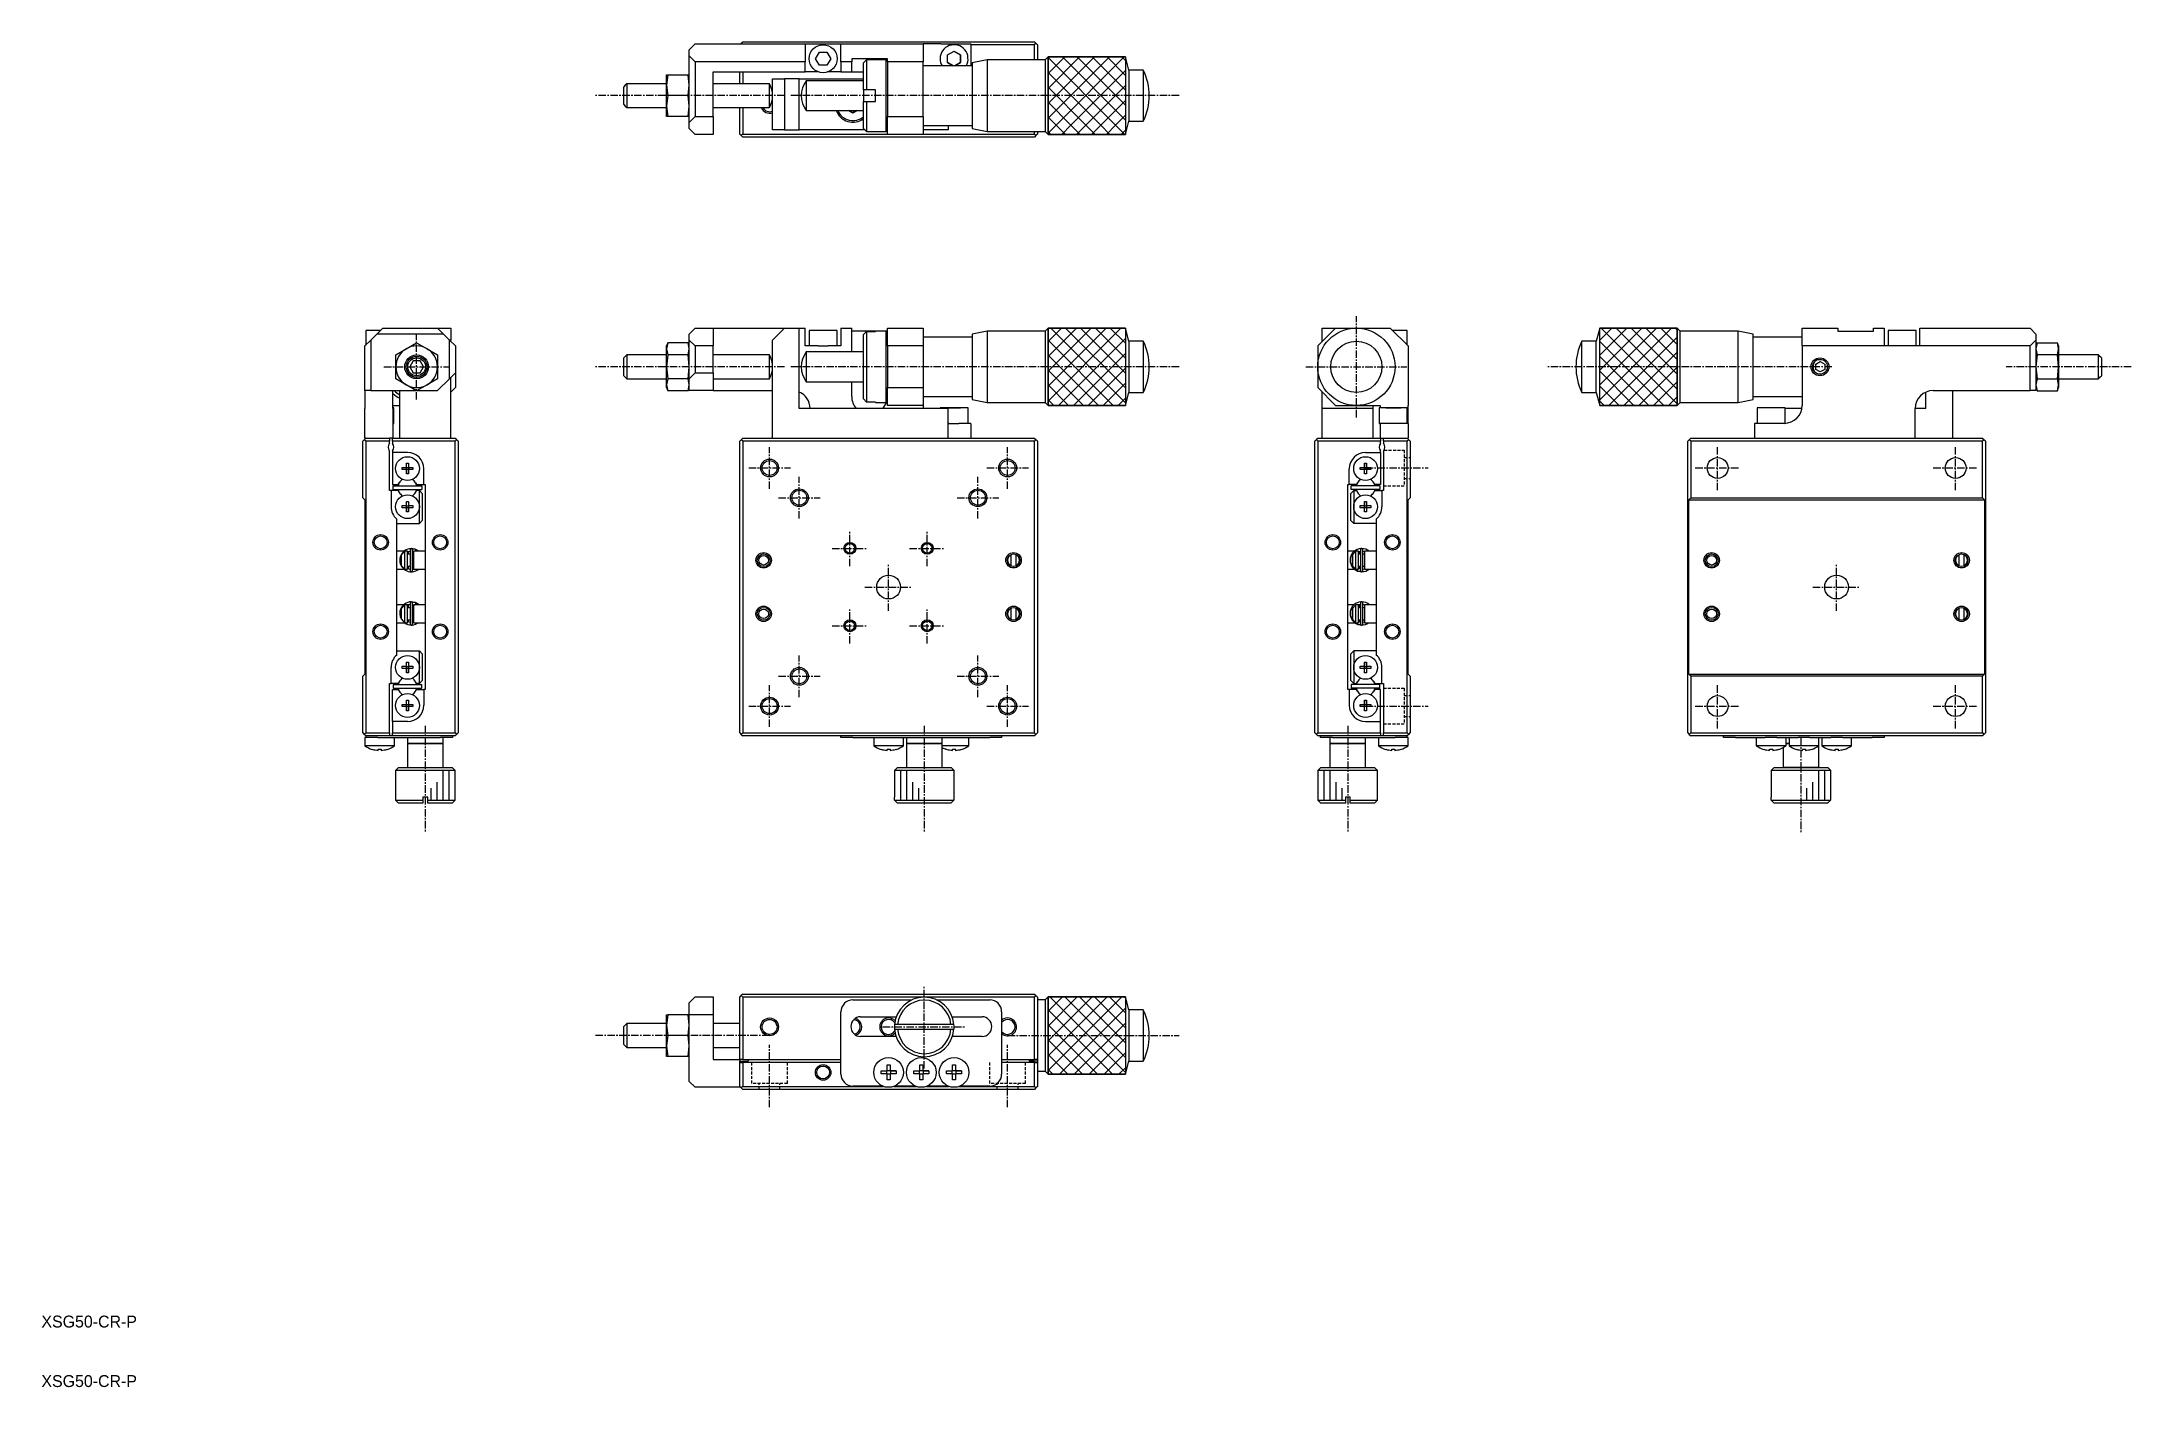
# Model space of a CAD drawing. Extents: x 10 to 361, y 10 to 236.
import ezdxf

# ---------------------------------------------------------------- set-up
doc = ezdxf.new("R2010")
doc.units = 0
doc.linetypes.add('CENTER', pattern=[2, 1.25, -0.25, 0.25, -0.25])
doc.linetypes.add('DASHED', pattern=[0.75, 0.5, -0.25])
doc.layers.get('0').update_dxf_attribs({"linetype": 'CONTINUOUS'})
doc.layers.add('CENTER', color=1, linetype='CENTER')
doc.styles.get("Standard").update_dxf_attribs({"font": 'FGP教科書体NT-M'})

msp = doc.modelspace()

# ---------------------------------------------------------------- texts
at = {"color": 7, "linetype": 'CONTINUOUS'}
for p in [(10, 20), (10, 10)]:
    msp.add_text('XSG50-CR-P', height=2, dxfattribs=at).set_placement(p)

# ---------------------------------------------------------------- linework, layer by layer
at = {"color": 7, "linetype": 'CONTINUOUS'}
for p, q in [((118.849996, 234.65), (119.849996, 235.65)), ((119.849996, 235.65), (138.349996, 235.65)), ((127.499996, 235.65), (127.599996, 235.75)), ((127.599996, 235.75), (127.849996, 236)), ((127.599996, 235.75), (127.699996, 235.65)), ((127.849996, 236), (176.849996, 236)), ((138.349996, 235.65), (138.349996, 232.65)), ((138.349996, 235.65), (144.349996, 235.65)), ((144.349996, 235.65), (158.149996, 235.65)), ((144.349996, 232.65), (144.349996, 235.65)), ((158.149996, 235.65), (158.149996, 232.65)), ((161.149996, 235.65), (158.149996, 235.65)), ((161.149996, 235.65), (166.149996, 235.65)), ((166.149996, 235.65), (166.149996, 231.95)), ((176.849996, 235.5), (166.149996, 235.5)), ((176.849996, 236), (177.099996, 235.75)), ((176.849996, 235.5), (177.099996, 235.75)), ((176.849996, 232.949996), (176.849996, 235.5)), ((177.099996, 235.75), (177.349996, 235.5)), ((177.349996, 235.5), (177.349996, 232.949996)), ((118.849996, 233.65), (118.849996, 234.65)), ((118.849996, 230.45), (118.849996, 233.65)), ((118.849996, 233.65), (119.849996, 232.65)), ((119.849996, 232.65), (119.849996, 223.45)), ((138.349996, 232.65), (119.849996, 232.65)), ((138.349996, 230.95), (138.349996, 232.65)), ((140.079826, 233.15), (140.714911, 234.25)), ((140.714911, 232.05), (140.079826, 233.15)), ((140.714911, 234.25), (141.985082, 234.25)), ((141.985082, 232.05), (140.714911, 232.05)), ((141.985082, 234.25), (142.620167, 233.15)), ((142.620167, 233.15), (141.985082, 232.05)), ((144.349996, 232.65), (144.349996, 230.95)), ((146.149996, 232.65), (144.349996, 232.65)), ((152.149996, 233.15), (146.149996, 233.15)), ((146.149996, 233.15), (146.149996, 232.65)), ((146.149996, 230.95), (146.149996, 232.65)), ((148.649996, 232.95), (148.149996, 232.45)), ((148.149996, 227.95), (148.149996, 232.45)), ((148.649996, 232.95), (148.649996, 227.95)), ((151.949996, 232.95), (148.649996, 232.95)), ((151.949997, 220.95), (151.949996, 232.95)), ((152.149996, 232.75), (151.949996, 232.95)), ((152.149996, 232.65), (152.149996, 233.15)), ((158.149996, 232.65), (152.149996, 232.65)), ((152.149996, 232.65), (152.149996, 223.45)), ((158.149996, 223.45), (158.149996, 232.65)), ((166.399996, 231.95), (158.149996, 231.95)), ((162.249997, 233.785085), (163.349997, 234.420171)), ((162.249997, 232.514915), (162.249997, 233.785085)), ((163.228457, 231.95), (162.249997, 232.514915)), ((162.249997, 232.514915), (163.228457, 231.95)), ((163.349997, 234.420171), (164.449997, 233.785085)), ((164.449997, 232.514915), (163.471536, 231.95)), ((163.471536, 231.95), (164.449997, 232.514915)), ((164.449997, 233.785085), (164.449997, 232.514915)), ((164.449997, 232.514915), (164.449997, 233.785085)), ((168.899995, 232.949996), (166.399996, 232.449997)), ((166.399996, 232.449997), (166.399996, 221.450003)), ((168.899995, 232.949996), (168.899995, 220.950004)), ((178.65, 232.949996), (168.899995, 232.949996)), ((179.150002, 233.449999), (178.65, 232.949996)), ((178.65, 232.949996), (178.65, 220.950004)), ((179.150002, 233.449999), (192.150003, 233.449999)), ((179.150002, 220.450001), (179.150002, 233.449999)), ((192.739491, 231.25), (192.150003, 233.449999)), ((192.150003, 233.449999), (192.150003, 220.450001)), ((108.099997, 228.7), (107.849997, 228.45)), ((107.849997, 226.95), (107.849997, 228.45)), ((108.349997, 228.95), (108.099997, 228.7)), ((108.349997, 228.95), (108.349997, 226.95)), ((115.049977, 228.95), (108.349997, 228.95)), ((115.247069, 230.45), (115.049996, 228.7)), ((115.049996, 230.45), (115.247069, 230.45)), ((115.049996, 228.7), (115.049996, 230.45)), ((115.049996, 228.7), (115.247069, 226.95)), ((115.049996, 225.2), (115.049996, 228.7)), ((115.247069, 230.45), (118.652924, 230.45)), ((118.849996, 228.7), (118.652924, 230.45)), ((118.652924, 230.45), (118.849996, 230.45)), ((118.652924, 226.95), (118.849996, 228.7)), ((118.849996, 228.95), (118.849996, 230.45)), ((118.849996, 224.95), (118.849996, 228.95)), ((122.849996, 230.95), (138.349996, 230.95)), ((122.849996, 223.45), (122.849996, 230.95)), ((132.314098, 228.95), (122.850016, 228.95)), ((127.349996, 228.95), (127.349996, 230.95)), ((127.849996, 230.95), (127.849996, 228.95)), ((132.314098, 226.95), (132.314098, 228.950005)), ((132.314098, 226.95), (132.314098, 228.95)), ((132.849997, 221.2), (132.849997, 229.8)), ((132.849997, 229.8), (134.849997, 229.8)), ((134.849997, 229.8), (134.849997, 221.2)), ((137.349997, 229.8), (134.849997, 229.8)), ((137.349997, 221.2), (137.349997, 229.8)), ((137.349997, 229.8), (148.149996, 229.8)), ((140.523861, 230.95), (138.349996, 230.95)), ((138.527505, 229.449996), (138.527505, 224.450004)), ((148.149996, 229.449996), (138.527505, 229.449996)), ((144.349996, 230.95), (142.176132, 230.95)), ((144.349996, 230.95), (146.149996, 230.95)), ((146.149996, 230.95), (148.149996, 230.95)), ((192.739491, 231.25), (192.739491, 222.65)), ((195.150002, 231.25), (192.739491, 231.25)), ((195.150002, 231.25), (195.150002, 222.65)), ((107.849997, 225.45), (107.849997, 226.95)), ((107.849997, 225.45), (108.099997, 225.2)), ((108.099997, 225.2), (108.349997, 224.95)), ((108.349997, 226.95), (108.349997, 224.95)), ((108.349997, 224.95), (115.049977, 224.95)), ((115.247069, 226.95), (115.049996, 225.2)), ((115.049996, 225.2), (115.247069, 223.45)), ((115.049996, 223.45), (115.049996, 225.2)), ((118.652924, 226.95), (115.247069, 226.95)), ((118.849996, 225.2), (118.652924, 226.95)), ((118.652924, 223.45), (118.849996, 225.2)), ((118.849996, 223.45), (118.849996, 224.95)), ((122.850016, 224.95), (132.314098, 224.95)), ((127.349996, 220.5), (127.349996, 224.95)), ((127.849996, 224.95), (127.849996, 220.5)), ((132.314098, 224.949995), (132.314098, 226.95)), ((132.314098, 224.95), (132.314098, 226.95)), ((148.149996, 227.950072), (148.149996, 226.949966)), ((148.649996, 227.95), (148.149996, 227.95)), ((148.149996, 226.949966), (148.149996, 225.95)), ((148.149997, 221.45), (148.149997, 225.95)), ((148.149997, 225.95), (148.649997, 225.95)), ((150.149996, 227.95), (148.649996, 227.95)), ((148.649997, 225.95), (148.649997, 220.95)), ((148.649997, 225.95), (150.149997, 225.95)), ((150.149997, 225.95), (150.149996, 227.95)), ((115.247069, 223.45), (115.049996, 223.45)), ((118.652924, 223.45), (115.247069, 223.45)), ((118.849996, 223.45), (118.652924, 223.45)), ((118.849996, 222.45), (118.849996, 223.45)), ((119.849996, 223.45), (118.849996, 222.45)), ((118.849996, 221.45), (118.849996, 222.45)), ((119.849996, 220.45), (118.849996, 221.45)), ((119.849996, 223.45), (122.849996, 223.45)), ((122.849996, 223.45), (122.849996, 220.45)), ((134.849997, 221.2), (132.849997, 221.2)), ((134.849997, 221.2), (137.349997, 221.2)), ((148.399997, 221.2), (137.349997, 221.2)), ((138.527505, 224.450004), (148.149996, 224.450004)), ((146.349997, 224.056624), (145.668643, 224.450004)), ((145.668643, 224.450004), (146.349997, 224.056624)), ((147.03135, 224.450004), (146.349997, 224.056624)), ((146.349997, 224.056624), (147.03135, 224.450004)), ((148.149997, 221.45), (148.649997, 220.95)), ((152.149996, 220.45), (152.149996, 223.45)), ((152.149996, 223.45), (158.149996, 223.45)), ((158.149996, 223.45), (158.149996, 220.45)), ((158.149996, 221.95), (166.399996, 221.95)), ((162.349996, 221.2), (158.149996, 221.2)), ((162.349996, 221.95), (162.349996, 221.2)), ((166.399996, 221.450003), (168.899995, 220.950004)), ((192.150003, 220.450001), (192.739491, 222.65)), ((192.739491, 222.65), (195.150002, 222.65)), ((122.849996, 220.45), (119.849996, 220.45)), ((127.599996, 220.25), (127.349996, 220.5)), ((127.849996, 220.5), (127.599996, 220.25)), ((127.849996, 220), (127.599996, 220.25)), ((127.849996, 220.5), (152.149996, 220.5)), ((176.849996, 220), (127.849996, 220)), ((148.649997, 220.95), (151.949997, 220.95)), ((151.949997, 220.95), (152.149997, 221.15)), ((158.149996, 220.45), (152.149996, 220.45)), ((158.149996, 220.5), (176.849996, 220.5)), ((168.899995, 220.950004), (178.65, 220.950004)), ((176.849996, 220.5), (176.849996, 220.950004)), ((177.099996, 220.25), (176.849996, 220.5)), ((177.099996, 220.25), (176.849996, 220)), ((177.349996, 220.5), (177.099996, 220.25)), ((177.349996, 220.950004), (177.349996, 220.5)), ((178.65, 220.950004), (179.150002, 220.450001)), ((192.150003, 220.450001), (179.150002, 220.450001)), ((66.95, 187.5), (64.5, 187.5)), ((64.5, 187.5), (64.5, 185.05)), ((66.35, 186.9), (65.35, 185.9)), ((66.35, 186.9), (67.35, 187.9)), ((77.55, 186.9), (66.35, 186.9)), ((67.35, 187.9), (76.55, 187.9)), ((76.55, 187.9), (77.55, 186.9)), ((76.55, 187.9), (78.8, 187.9)), ((78.55, 185.9), (77.55, 186.9)), ((78.8, 187.9), (78.8, 185.9)), ((119.849996, 187.9), (118.849996, 186.9)), ((118.849996, 185.9), (118.849996, 186.9)), ((119.849996, 187.9), (122.849996, 187.9)), ((122.849996, 187.9), (122.849996, 184.9)), ((122.849996, 187.9), (134.849997, 187.9)), ((134.849997, 187.9), (132.849997, 185.9)), ((134.849997, 187.9), (137.349997, 187.9)), ((137.349997, 187.9), (138.349996, 187.9)), ((137.349997, 174.4), (137.349997, 187.9)), ((138.349996, 184.9), (138.349996, 187.9)), ((143.699996, 187.5), (138.999996, 187.5)), ((138.999996, 187.5), (138.999996, 184.9)), ((143.699996, 184.9), (143.699996, 187.5)), ((144.349996, 187.9), (144.349996, 184.9)), ((144.349996, 187.9), (146.149996, 187.9)), ((146.149996, 183.899996), (146.149996, 187.9)), ((150.149996, 187.4), (146.149996, 187.4)), ((148.149996, 175.991673), (148.149996, 186.808327)), ((148.149997, 186.808327), (148.649997, 187.31608)), ((148.149997, 186.043559), (148.149997, 186.808327)), ((148.649996, 187.31608), (148.649996, 175.48392)), ((148.649997, 187.31608), (150.149997, 187.31608)), ((150.149996, 187.31608), (150.149996, 187.4)), ((150.149996, 187.31608), (150.149996, 187.4)), ((151.949996, 187.4), (150.149996, 187.4)), ((152.149996, 187.4), (151.949996, 187.4)), ((151.949996, 175.4), (151.949996, 187.4)), ((152.149996, 187.2), (151.949996, 187.4)), ((152.149996, 184.9), (152.149996, 187.9)), ((152.149996, 187.9), (158.149996, 187.9)), ((158.149996, 187.9), (158.149996, 184.9)), ((166.399996, 186.4), (158.149996, 186.4)), ((168.899995, 187.399996), (166.399996, 186.899997)), ((166.399996, 186.899997), (166.399996, 175.900003)), ((168.899995, 187.399996), (168.899995, 175.400004)), ((178.65, 187.399996), (168.899995, 187.399996)), ((179.150002, 187.899999), (178.65, 187.399996)), ((178.65, 187.399996), (178.65, 175.400004)), ((179.150002, 187.899999), (192.150003, 187.899999)), ((179.150002, 174.900001), (179.150002, 187.899999)), ((192.739491, 185.7), (192.150003, 187.899999)), ((192.150003, 187.899999), (192.150003, 174.900001)), ((227.45, 187.9), (224.45, 184.9)), ((225.2, 187.9), (227.45, 187.9)), ((225.2, 185.65), (225.2, 187.9)), ((227.45, 187.9), (230.95, 187.9)), ((230.95, 187.9), (236.65, 187.9)), ((239.65, 184.9), (236.65, 187.9)), ((239.5, 187.5), (237.05, 187.5)), ((239.5, 185.05), (239.5, 187.5)), ((271.849997, 187.899999), (271.260509, 185.7)), ((271.849997, 187.899999), (284.849998, 187.899999)), ((271.849997, 174.900001), (271.849997, 187.899999)), ((284.849998, 181.400046), (284.849998, 187.899999)), ((285.35, 187.399996), (284.849998, 187.899999)), ((284.849998, 187.899999), (284.849998, 174.900001)), ((285.35, 181.400043), (285.35, 187.399996)), ((295.100005, 187.399996), (285.35, 187.399996)), ((295.100005, 181.400043), (295.100005, 187.399996)), ((297.600004, 186.899997), (295.100005, 187.399996)), ((297.600004, 181.400039), (297.600004, 186.899997)), ((305.850004, 186.4), (297.600004, 186.4)), ((305.850004, 184.9), (305.850004, 187.9)), ((305.850004, 187.9), (311.850004, 187.9)), ((311.850004, 187.9), (311.850004, 187.4)), ((311.850004, 187.4), (317.850004, 187.4)), ((317.850004, 187.4), (317.850004, 187.9)), ((317.850004, 187.9), (319.650004, 187.9)), ((319.650004, 187.9), (319.650004, 184.9)), ((322.650004, 187.5), (320.300004, 187.5)), ((320.300004, 187.5), (320.300004, 184.9)), ((325.000004, 187.5), (322.650004, 187.5)), ((325.000004, 184.9), (325.000004, 187.5)), ((325.650004, 184.9), (325.650004, 187.9)), ((325.650004, 187.9), (344.150004, 187.9)), ((345.150004, 186.9), (344.150004, 187.9)), ((345.150004, 186.9), (345.150004, 185.9)), ((65.35, 185.9), (64.35, 184.9)), ((64.35, 177.4), (64.35, 184.9)), ((65.35, 185.9), (65.35, 177.4)), ((69.55, 183.420726), (71.3, 184.431089)), ((69.55, 181.4), (69.55, 183.420726)), ((71.3, 184.431089), (73.05, 185.441452)), ((73.05, 185.441452), (74.8, 184.431089)), ((74.8, 184.431089), (76.55, 183.420726)), ((76.55, 183.420726), (76.55, 181.4)), ((78.55, 179.4), (78.55, 185.9)), ((79.55, 184.9), (78.55, 185.9)), ((78.8, 185.9), (78.55, 185.9)), ((78.8, 185.65), (78.8, 185.9)), ((79.55, 184.9), (79.55, 180.4)), ((108.099997, 183.15), (107.849997, 182.9)), ((107.849997, 179.9), (107.849997, 182.9)), ((108.349997, 183.4), (108.099997, 183.15)), ((108.349997, 183.4), (108.349997, 179.4)), ((115.049977, 183.4), (108.349997, 183.4)), ((115.247069, 185.441452), (115.049996, 184.431089)), ((115.247069, 185.441452), (115.049996, 184.9)), ((115.049996, 184.431089), (115.049996, 184.9)), ((115.049996, 184.431089), (115.247069, 183.420726)), ((115.049996, 181.4), (115.049996, 184.431089)), ((115.247069, 183.420726), (115.049996, 181.4)), ((118.652924, 185.441452), (115.247069, 185.441452)), ((118.652924, 183.420726), (115.247069, 183.420726)), ((118.849996, 184.431089), (118.652924, 185.441452)), ((118.849996, 184.9), (118.652924, 185.441452)), ((118.652924, 183.420726), (118.849996, 184.431089)), ((118.849996, 181.4), (118.652924, 183.420726)), ((119.849996, 184.9), (118.849996, 185.9)), ((118.849996, 183.4), (118.849996, 185.9)), ((118.849996, 179.4), (118.849996, 183.4)), ((122.849996, 184.9), (119.849996, 184.9)), ((119.849996, 184.9), (119.849996, 180.4)), ((122.849996, 180.4), (122.849996, 184.9)), ((132.314098, 183.4), (122.850016, 183.4)), ((132.314098, 179.399995), (132.314098, 183.400005)), ((132.314098, 179.4), (132.314098, 183.4)), ((132.849997, 169.4), (132.849997, 185.9)), ((140.523861, 184.9), (138.349996, 184.9)), ((138.527505, 183.899996), (138.527505, 178.900004)), ((148.149996, 183.899996), (138.527505, 183.899996)), ((140.523861, 184.9), (142.176132, 184.9)), ((144.349996, 184.9), (142.176132, 184.9)), ((158.149996, 184.9), (152.149996, 184.9)), ((152.149996, 184.9), (152.149996, 177.9)), ((158.149996, 184.9), (158.149996, 177.9)), ((192.739491, 185.7), (192.739491, 177.1)), ((195.150002, 185.7), (192.739491, 185.7)), ((195.150002, 185.7), (195.150002, 177.1)), ((224.45, 184.9), (224.45, 181.4)), ((239.65, 184.9), (239.65, 174.9)), ((268.849998, 181.400031), (268.849998, 185.7)), ((271.260509, 185.7), (268.849998, 185.7)), ((271.260509, 181.400031), (271.260509, 185.7)), ((305.850004, 184.9), (305.850004, 174.9)), ((319.650004, 184.9), (305.850004, 184.9)), ((325.650004, 184.9), (319.650004, 184.9)), ((344.150004, 184.9), (325.650004, 184.9)), ((345.150004, 185.9), (344.150004, 184.9)), ((344.150004, 177.4), (344.150004, 184.9)), ((345.150004, 185.9), (345.150004, 183.4)), ((345.347076, 185.441452), (345.150004, 184.431089)), ((345.347076, 185.441452), (345.150004, 184.9)), ((345.150004, 184.431089), (345.347076, 183.420726)), ((345.347076, 183.420726), (345.150004, 181.4)), ((345.150004, 183.4), (345.150004, 179.4)), ((345.347076, 185.441452), (348.752931, 185.441452)), ((348.752931, 183.420726), (345.347076, 183.420726)), ((348.950004, 184.431089), (348.752931, 185.441452)), ((348.950004, 184.9), (348.752931, 185.441452)), ((348.752931, 183.420726), (348.950004, 184.431089)), ((348.950004, 181.4), (348.752931, 183.420726)), ((348.950004, 184.9), (348.950004, 184.431089)), ((348.950004, 184.431089), (348.950004, 181.4)), ((355.650003, 183.4), (348.950023, 183.4)), ((355.650003, 179.4), (355.650003, 183.4)), ((355.900003, 183.15), (355.650003, 183.4)), ((356.150003, 182.9), (355.900003, 183.15)), ((356.150003, 182.9), (356.150003, 179.9)), ((69.55, 179.379274), (69.55, 181.4)), ((71.3, 178.368911), (69.55, 179.379274)), ((72.47265, 182.4), (71.895299, 181.4)), ((71.895299, 181.4), (72.47265, 180.4)), ((73.62735, 182.4), (72.47265, 182.4)), ((72.47265, 180.4), (73.62735, 180.4)), ((74.204701, 181.4), (73.62735, 182.4)), ((73.62735, 180.4), (74.204701, 181.4)), ((76.55, 179.379274), (74.8, 178.368911)), ((76.55, 181.4), (76.55, 179.379274)), ((76.55, 177.4), (78.55, 179.4)), ((78.55, 179.4), (79.55, 180.4)), ((78.8, 169.4), (78.8, 179.65)), ((79.55, 180.4), (79.55, 177.9)), ((107.849997, 179.9), (108.099997, 179.65)), ((108.099997, 179.65), (108.349997, 179.4)), ((108.349997, 179.4), (115.049977, 179.4)), ((115.049996, 181.4), (115.247069, 179.379274)), ((115.049996, 178.368911), (115.049996, 181.4)), ((115.247069, 179.379274), (115.049996, 178.368911)), ((118.652924, 179.379274), (115.247069, 179.379274)), ((118.652924, 179.379274), (118.849996, 181.4)), ((118.849996, 178.368911), (118.652924, 179.379274)), ((118.849996, 179.4), (119.849996, 180.4)), ((118.849996, 177.4), (118.849996, 179.4)), ((119.849996, 180.4), (122.849996, 180.4)), ((122.849996, 180.4), (122.849996, 177.4)), ((122.850016, 179.4), (132.314098, 179.4)), ((224.45, 181.4), (224.45, 177.9)), ((268.849998, 177.1), (268.849998, 181.400031)), ((271.260509, 177.1), (271.260509, 181.400031)), ((271.849997, 174.900001), (271.849997, 181.400046)), ((285.35, 175.400004), (285.35, 181.400043)), ((295.100005, 175.400004), (295.100005, 181.400043)), ((297.600004, 175.900003), (297.600004, 181.400039)), ((308.150004, 181.833013), (308.900004, 182.266025)), ((308.150004, 180.966987), (308.150004, 181.833013)), ((308.900004, 180.533975), (308.150004, 180.966987)), ((308.900004, 182.266025), (309.650004, 181.833013)), ((309.650004, 180.966987), (308.900004, 180.533975)), ((309.650004, 181.833013), (309.650004, 180.966987)), ((345.150004, 181.4), (345.347076, 179.379274)), ((345.150004, 179.4), (345.150004, 177.4)), ((345.347076, 179.379274), (345.150004, 178.368911)), ((345.347076, 179.379274), (348.752931, 179.379274)), ((348.752931, 179.379274), (348.950004, 181.4)), ((348.950004, 178.368911), (348.752931, 179.379274)), ((348.950004, 181.4), (348.950004, 178.368911)), ((348.950023, 179.4), (355.650003, 179.4)), ((355.650003, 179.4), (355.900003, 179.65)), ((355.900003, 179.65), (356.150003, 179.9)), ((65.35, 177.4), (64.35, 177.4)), ((64.35, 177.4), (64.35, 174.4)), ((65.35, 177.4), (72.978203, 177.4)), ((69.05, 174.4), (69.05, 177.4)), ((70.2, 169.4), (70.2, 177.4)), ((73.05, 177.358548), (71.3, 178.368911)), ((74.8, 178.368911), (73.05, 177.358548)), ((73.121797, 177.4), (76.55, 177.4)), ((78.8, 177.15), (79.55, 177.9)), ((115.049996, 178.368911), (115.247069, 177.358548)), ((115.049996, 177.9), (115.049996, 178.368911)), ((115.049996, 177.9), (115.247069, 177.358548)), ((118.652924, 177.358548), (115.247069, 177.358548)), ((118.652924, 177.358548), (118.849996, 178.368911)), ((118.652924, 177.358548), (118.849996, 177.9)), ((122.849996, 177.4), (118.849996, 177.4)), ((122.849996, 177.4), (132.849997, 177.4)), ((138.527505, 178.900004), (148.149996, 178.900004)), ((146.149996, 176.4), (146.149996, 178.900004)), ((148.149997, 175.991673), (148.149997, 176.756441)), ((148.649997, 175.48392), (148.149997, 175.991673)), ((151.949996, 175.4), (152.149996, 175.6)), ((152.149996, 177.9), (158.149996, 177.9)), ((152.149996, 174.9), (152.149996, 177.9)), ((158.149996, 177.9), (158.149996, 174.9)), ((158.149996, 176.4), (166.399996, 176.4)), ((166.399996, 175.900003), (168.899995, 175.400004)), ((192.150003, 174.900001), (192.739491, 177.1)), ((192.739491, 177.1), (195.150002, 177.1)), ((224.45, 177.9), (227.45, 174.9)), ((225.2, 174.4), (225.2, 177.15)), ((268.849998, 177.1), (271.260509, 177.1)), ((271.260509, 177.1), (271.849997, 174.900001)), ((295.100005, 175.400004), (297.600004, 175.900003)), ((297.600004, 176.4), (305.850004, 176.4)), ((326.650003, 174.4), (326.650003, 177.149545)), ((327.850004, 177.4), (344.150004, 177.4)), ((331.150003, 169.4), (331.150003, 177.4)), ((345.150004, 177.4), (344.150004, 177.4)), ((345.150004, 178.368911), (345.347076, 177.358548)), ((345.150004, 177.9), (345.347076, 177.358548)), ((345.347076, 177.358548), (348.752931, 177.358548)), ((348.752931, 177.358548), (348.950004, 178.368911)), ((348.752931, 177.358548), (348.950004, 177.9)), ((348.950004, 178.368911), (348.950004, 177.9)), ((64.35, 169.4), (64.35, 174.4)), ((69.05, 174.9), (70.2, 174.9)), ((69.2, 174.5), (69.05, 174.5)), ((69.05, 174.4), (69.05, 169.4)), ((69.2, 171.9), (69.2, 174.5)), ((162.349996, 174.4), (137.349997, 174.4)), ((150.149997, 175.48392), (148.649997, 175.48392)), ((150.149996, 175.4), (150.149996, 175.48392)), ((150.149996, 175.4), (150.149996, 175.48392)), ((150.149996, 175.4), (151.949996, 175.4)), ((158.149996, 174.9), (152.149996, 174.9)), ((165.699997, 174.5), (160.999997, 174.5)), ((165.699997, 174.5), (160.999997, 174.5)), ((160.999997, 174.5), (160.999997, 174.4)), ((162.249997, 174.5), (163.349997, 174.5)), ((163.349997, 174.5), (162.249997, 174.5)), ((162.349996, 169.4), (162.349996, 174.4)), ((164.449997, 174.5), (163.349997, 174.5)), ((163.349997, 174.5), (164.449997, 174.5)), ((165.699996, 171.9), (165.699997, 174.5)), ((168.899995, 175.400004), (178.65, 175.400004)), ((178.65, 175.400004), (179.150002, 174.900001)), ((192.150003, 174.900001), (179.150002, 174.900001)), ((233.8, 174.4), (225.2, 174.4)), ((225.2, 169.4), (225.2, 174.4)), ((227.45, 174.9), (230.95, 174.9)), ((230.95, 174.9), (234.95, 174.9)), ((233.8, 174.4), (233.8, 174.9)), ((233.8, 169.4), (233.8, 174.4)), ((237.15, 174.5), (234.8, 174.5)), ((239.5, 174.5), (234.8, 174.5)), ((234.8, 174.5), (234.8, 171.9)), ((234.95, 174.9), (234.95, 174.5)), ((236.514915, 174.5), (235.879829, 174.5)), ((235.879829, 174.5), (236.514915, 174.5)), ((237.785085, 174.5), (236.514915, 174.5)), ((236.514915, 174.5), (237.785085, 174.5)), ((239.5, 174.5), (237.15, 174.5)), ((238.420171, 174.5), (237.785085, 174.5)), ((237.785085, 174.5), (238.420171, 174.5)), ((239.5, 171.9), (239.5, 174.5)), ((239.65, 171.9), (239.65, 174.9)), ((284.849998, 174.900001), (271.849997, 174.900001)), ((284.849998, 174.900001), (285.35, 175.400004)), ((285.35, 175.400004), (295.100005, 175.400004)), ((303.000003, 174.5), (298.300003, 174.5)), ((298.300003, 174.5), (298.300004, 171.9)), ((303.000004, 171.903752), (303.000003, 174.5)), ((305.808043, 174.4), (303.000003, 174.4)), ((324.850004, 169.4), (324.850004, 174.4)), ((326.650003, 174.4), (324.850004, 174.4)), ((64.25, 169.15), (64, 168.9)), ((64, 159.4), (64, 168.9)), ((64.25, 169.15), (64.5, 169.4)), ((64.5, 168.9), (64.25, 169.15)), ((64.5, 169.4), (64.35, 169.4)), ((64.5, 169.4), (68.5, 169.4)), ((64.5, 168.9), (64.5, 119.9)), ((68.5, 168.9), (64.5, 168.9)), ((69, 169.4), (68.5, 169.4)), ((68.5, 169.4), (68.5, 168.9)), ((68.5, 168.561438), (68.5, 168.9)), ((69, 169.4), (79.5, 169.4)), ((69, 168.9), (69, 169.4)), ((69, 168.9), (69, 168.5)), ((79.5, 168.9), (69, 168.9)), ((69.05, 171.9), (69.2, 171.9)), ((69.05, 171.9), (69.2, 171.9)), ((79.5, 169.4), (79.75, 169.15)), ((79.75, 169.15), (79.5, 168.9)), ((79.5, 119.9), (79.5, 168.9)), ((80, 168.9), (79.75, 169.15)), ((80, 168.9), (80, 119.9)), ((127.599996, 169.15), (127.349996, 168.9)), ((127.349996, 119.9), (127.349996, 168.9)), ((127.849996, 169.4), (127.599996, 169.15)), ((127.849996, 168.9), (127.599996, 169.15)), ((127.849996, 169.4), (176.849996, 169.4)), ((127.849996, 168.9), (127.849996, 119.9)), ((176.849996, 168.9), (127.849996, 168.9)), ((162.523861, 171.9), (162.349996, 171.9)), ((162.349996, 171.9), (162.523861, 171.9)), ((162.523861, 171.9), (164.176132, 171.9)), ((166.149996, 171.9), (164.176132, 171.9)), ((166.149996, 171.9), (166.149996, 169.4)), ((177.099996, 169.15), (176.849996, 169.4)), ((177.099996, 169.15), (176.849996, 168.9)), ((176.849996, 119.9), (176.849996, 168.9)), ((177.349996, 168.9), (177.099996, 169.15)), ((177.349996, 168.9), (177.349996, 119.9)), ((224.25, 169.15), (224, 168.9)), ((224, 119.9), (224, 168.9)), ((224.25, 169.15), (224.5, 169.4)), ((224.5, 168.9), (224.25, 169.15)), ((224.5, 169.4), (235, 169.4)), ((235, 168.9), (224.5, 168.9)), ((224.5, 168.9), (224.5, 119.9)), ((234.8, 171.9), (234.95, 171.9)), ((239.65, 171.9), (234.95, 171.9)), ((234.95, 171.9), (234.95, 169.4)), ((235, 169.4), (235.5, 169.4)), ((235, 169.4), (235, 168.9)), ((235, 168.5), (235, 168.9)), ((235.5, 168.9), (235.5, 169.4)), ((235.5, 169.4), (239.5, 169.4)), ((239.5, 168.9), (235.5, 168.9)), ((235.5, 168.9), (235.5, 168.561438)), ((239.5, 169.4), (239.65, 169.4)), ((239.5, 169.4), (239.75, 169.15)), ((239.75, 169.15), (239.5, 168.9)), ((239.5, 119.9), (239.5, 168.9)), ((239.65, 171.9), (239.65, 169.4)), ((240, 168.9), (239.75, 169.15)), ((240, 168.9), (240, 159.4)), ((286.900004, 169.15), (286.650004, 168.9)), ((286.650004, 119.9), (286.650004, 168.9)), ((287.150004, 169.4), (286.900004, 169.15)), ((287.150004, 168.9), (286.900004, 169.15)), ((287.150004, 169.4), (297.850004, 169.4)), ((287.150004, 168.9), (287.150004, 159.4)), ((336.150004, 168.9), (287.150004, 168.9)), ((297.850004, 171.9), (297.850004, 169.4)), ((302.850004, 171.9), (297.850004, 171.9)), ((297.850004, 169.4), (324.850004, 169.4)), ((324.850004, 169.4), (336.150004, 169.4)), ((336.400004, 169.15), (336.150004, 169.4)), ((336.400004, 169.15), (336.150004, 168.9)), ((336.150004, 159.4), (336.150004, 168.9)), ((336.650004, 168.9), (336.400004, 169.15)), ((336.650004, 168.9), (336.650004, 119.9)), ((68.5, 160.6), (68.5, 167.238562)), ((69, 167.3), (69, 167)), ((71.5, 167), (69, 167)), ((69, 167), (69, 161.6)), ((71.32, 165.186361), (71.68, 165.186361)), ((71.32, 164.48), (71.32, 165.186361)), ((71.68, 165.186361), (71.68, 164.48)), ((71.68, 165.186361), (71.68, 164.48)), ((232.32, 165.186361), (232.68, 165.186361)), ((232.32, 164.48), (232.32, 165.186361)), ((232.32, 165.186361), (232.32, 164.48)), ((232.5, 167), (235, 167)), ((232.68, 165.186361), (232.68, 164.48)), ((235, 167), (235, 167.3)), ((235, 167), (235, 161.6)), ((235.5, 167.238562), (235.5, 160.6)), ((69, 161.6), (69.955588, 161.6)), ((69.955588, 161.6), (70.125185, 161.89375)), ((70.613639, 164.12), (70.613639, 164.48)), ((70.613639, 164.48), (71.32, 164.48)), ((71.32, 164.12), (70.613639, 164.12)), ((71.330372, 164.469628), (71.32, 164.48)), ((71.330372, 164.130372), (71.32, 164.12)), ((71.32, 163.413639), (71.32, 164.12)), ((71.68, 163.413639), (71.32, 163.413639)), ((71.330372, 164.130372), (71.330372, 164.469628)), ((71.330372, 164.469628), (71.669628, 164.469628)), ((71.669628, 164.130372), (71.330372, 164.130372)), ((71.669628, 164.469628), (71.68, 164.48)), ((71.669628, 164.469628), (71.669628, 164.130372)), ((71.669628, 164.130372), (71.68, 164.12)), ((71.68, 164.48), (72.386361, 164.48)), ((71.68, 164.12), (71.68, 163.413639)), ((72.386361, 164.12), (71.68, 164.12)), ((71.68, 163.413639), (71.68, 164.12)), ((72.386361, 164.48), (72.386361, 164.12)), ((72.874815, 161.89375), (73.044412, 161.6)), ((73.044412, 161.6), (74.25, 161.6)), ((74.25, 161.6), (74.25, 164.25)), ((74.25, 161.6), (74.5, 161.6)), ((74.5, 161.6), (74.5, 159.4)), ((229.5, 161.6), (229.75, 161.6)), ((229.5, 159.4), (229.5, 161.6)), ((229.75, 161.6), (229.75, 164.25)), ((230.955588, 161.6), (229.75, 161.6)), ((231.125185, 161.89375), (230.955588, 161.6)), ((231.613639, 164.48), (232.32, 164.48)), ((231.613639, 164.12), (231.613639, 164.48)), ((232.32, 164.12), (231.613639, 164.12)), ((232.330372, 164.469628), (232.32, 164.48)), ((232.330372, 164.130372), (232.32, 164.12)), ((232.32, 163.413639), (232.32, 164.12)), ((232.32, 163.413639), (232.32, 164.12)), ((232.68, 163.413639), (232.32, 163.413639)), ((232.330372, 164.469628), (232.669628, 164.469628)), ((232.330372, 164.130372), (232.330372, 164.469628)), ((232.669628, 164.130372), (232.330372, 164.130372)), ((232.669628, 164.469628), (232.68, 164.48)), ((232.669628, 164.469628), (232.669628, 164.130372)), ((232.669628, 164.130372), (232.68, 164.12)), ((232.68, 164.48), (233.386361, 164.48)), ((232.68, 164.12), (232.68, 163.413639)), ((233.386361, 164.12), (232.68, 164.12)), ((233.386361, 164.48), (233.386361, 164.12)), ((234.044412, 161.6), (233.874815, 161.89375)), ((235, 161.6), (234.044412, 161.6)), ((64, 159.4), (64.35, 159.05)), ((64.35, 159.05), (64.35, 129.75)), ((68.75, 160.6), (68.5, 160.6)), ((68.75, 160.6), (68.75, 157.9)), ((69.955588, 160.6), (68.75, 160.6)), ((69.1, 161.4), (73.9, 161.4)), ((69.1, 160.8), (69.1, 161.4)), ((69.1, 160.8), (73.9, 160.8)), ((70.125185, 160.30625), (69.955588, 160.6)), ((70.613639, 157.72), (70.613639, 158.08)), ((70.613639, 158.08), (71.32, 158.08)), ((71.32, 158.786361), (71.68, 158.786361)), ((71.32, 158.08), (71.32, 158.786361)), ((71.330372, 158.069628), (71.32, 158.08)), ((71.330372, 157.730372), (71.330372, 158.069628)), ((71.330372, 158.069628), (71.669628, 158.069628)), ((71.669628, 158.069628), (71.68, 158.08)), ((71.669628, 158.069628), (71.669628, 157.730372)), ((71.68, 158.786361), (71.68, 158.08)), ((71.68, 158.786361), (71.68, 158.08)), ((71.68, 158.08), (72.386361, 158.08)), ((72.386361, 158.08), (72.386361, 157.72)), ((73.044412, 160.6), (72.874815, 160.30625)), ((73.5, 160.6), (73.044412, 160.6)), ((73.5, 157.9), (73.5, 160.6)), ((73.5, 160.6), (74, 160.1)), ((73.9, 161.4), (73.9, 160.8)), ((74, 160.1), (74, 155.6)), ((74.5, 159.4), (74.5, 127.2)), ((229.5, 127.2), (229.5, 159.4)), ((230, 160.1), (230.5, 160.6)), ((230, 155.6), (230, 160.1)), ((234.9, 161.4), (230.1, 161.4)), ((230.1, 160.8), (230.1, 161.4)), ((234.9, 160.8), (230.1, 160.8)), ((230.5, 160.6), (230.5, 157.9)), ((230.5, 160.6), (230.955588, 160.6)), ((230.955588, 160.6), (231.125185, 160.30625)), ((231.613639, 158.08), (232.32, 158.08)), ((231.613639, 157.72), (231.613639, 158.08)), ((232.32, 158.786361), (232.68, 158.786361)), ((232.32, 158.08), (232.32, 158.786361)), ((232.32, 158.786361), (232.32, 158.08)), ((232.330372, 158.069628), (232.32, 158.08)), ((232.330372, 158.069628), (232.669628, 158.069628)), ((232.330372, 157.730372), (232.330372, 158.069628)), ((232.669628, 158.069628), (232.68, 158.08)), ((232.669628, 158.069628), (232.669628, 157.730372)), ((232.68, 158.786361), (232.68, 158.08)), ((232.68, 158.08), (233.386361, 158.08)), ((233.386361, 158.08), (233.386361, 157.72)), ((233.874815, 160.30625), (234.044412, 160.6)), ((234.044412, 160.6), (235.25, 160.6)), ((234.9, 161.4), (234.9, 160.8)), ((235.25, 160.6), (235.25, 157.9)), ((235.5, 160.6), (235.25, 160.6)), ((239.65, 159.05), (240, 159.4)), ((239.65, 129.75), (239.65, 159.05)), ((286.800004, 159.05), (287.150004, 159.4)), ((286.800004, 129.75), (286.800004, 159.05)), ((286.800004, 159.05), (336.500004, 159.05)), ((287.150004, 159.4), (336.150004, 159.4)), ((336.150004, 159.4), (336.500004, 159.05)), ((336.500004, 159.05), (336.500004, 129.75)), ((69.7, 132.979062), (69.7, 155.820938)), ((69.7, 155.1), (73.5, 155.1)), ((71.32, 157.72), (70.613639, 157.72)), ((71.330372, 157.730372), (71.32, 157.72)), ((71.32, 157.013639), (71.32, 157.72)), ((71.68, 157.013639), (71.32, 157.013639)), ((71.669628, 157.730372), (71.330372, 157.730372)), ((71.669628, 157.730372), (71.68, 157.72)), ((71.68, 157.72), (71.68, 157.013639)), ((72.386361, 157.72), (71.68, 157.72)), ((71.68, 157.013639), (71.68, 157.72)), ((73.5, 155.1), (73.5, 157.9)), ((74, 155.6), (73.5, 155.1)), ((230.5, 155.1), (230, 155.6)), ((230.5, 157.9), (230.5, 155.1)), ((234.3, 155.1), (230.5, 155.1)), ((232.32, 157.72), (231.613639, 157.72)), ((232.330372, 157.730372), (232.32, 157.72)), ((232.32, 157.013639), (232.32, 157.72)), ((232.32, 157.013639), (232.32, 157.72)), ((232.68, 157.013639), (232.32, 157.013639)), ((232.669628, 157.730372), (232.330372, 157.730372)), ((232.669628, 157.730372), (232.68, 157.72)), ((232.68, 157.72), (232.68, 157.013639)), ((233.386361, 157.72), (232.68, 157.72)), ((234.3, 155.820938), (234.3, 132.979062)), ((70.898375, 150.4), (69.7, 150.4)), ((70.5, 149.816515), (71, 150.345683)), ((70.5, 147.983485), (70.5, 149.816515)), ((71, 147.454317), (70.5, 147.983485)), ((70.899534, 150.4), (70.899369, 150.4)), ((71, 150.4), (71, 150.345683)), ((71.5, 150.4), (71, 150.4)), ((71, 150.345683), (71, 147.454317)), ((71.952149, 147.370366), (71.499932, 147.500898)), ((71.499989, 150.314926), (71.952123, 150.446028)), ((71.5, 147.4), (71.5, 150.4)), ((71.95215, 149.9), (71.5, 149.9)), ((71.5, 147.9), (71.95215, 147.9)), ((71.7, 149.9), (71.7, 150.4)), ((71.7, 147.424524), (71.7, 147.9)), ((71.95215, 150.658046), (71.95215, 147.158046)), ((72.921029, 150.699002), (72.179486, 150.856727)), ((72.351469, 150.689885), (72.349711, 150.689049)), ((72.383058, 150.703901), (72.351469, 150.689885)), ((72.35215, 147.158046), (72.35215, 150.658046)), ((72.35215, 150.056435), (72.499968, 150.316361)), ((72.5, 149.9), (72.35215, 149.9)), ((72.35215, 147.9), (72.5, 147.9)), ((72.499961, 147.499736), (72.35215, 147.759658)), ((72.415296, 150.716321), (72.383058, 150.703901)), ((72.448101, 150.727113), (72.415296, 150.716321)), ((72.481395, 150.736251), (72.448101, 150.727113)), ((72.515096, 150.743715), (72.481395, 150.736251)), ((72.5, 150.4), (72.5, 147.4)), ((74.5, 150.4), (72.5, 150.4)), ((72.54912, 150.749485), (72.515096, 150.743715)), ((72.583386, 150.753548), (72.54912, 150.749485)), ((72.617809, 150.755894), (72.583386, 150.753548)), ((72.652305, 150.756517), (72.617809, 150.755894)), ((72.686791, 150.755416), (72.652305, 150.756517)), ((72.721181, 150.752592), (72.686791, 150.755416)), ((72.755392, 150.748053), (72.721181, 150.752592)), ((72.789339, 150.741809), (72.755392, 150.748053)), ((72.82294, 150.733875), (72.789339, 150.741809)), ((72.819601, 150.411824), (72.813275, 150.4)), ((72.826062, 150.424329), (72.819601, 150.411824)), ((72.856113, 150.72427), (72.82294, 150.733875)), ((72.927827, 150.696089), (72.823805, 150.399982)), ((72.832617, 150.437435), (72.826062, 150.424329)), ((72.839223, 150.451057), (72.832617, 150.437435)), ((72.845838, 150.465106), (72.839223, 150.451057)), ((72.852418, 150.479491), (72.845838, 150.465106)), ((72.858921, 150.494119), (72.852418, 150.479491)), ((72.888774, 150.713017), (72.856113, 150.72427)), ((72.865305, 150.508895), (72.858921, 150.494119)), ((72.871528, 150.523723), (72.865305, 150.508895)), ((72.87755, 150.538508), (72.871528, 150.523723)), ((72.883332, 150.553153), (72.87755, 150.538508)), ((72.888837, 150.567564), (72.883332, 150.553153)), ((72.919164, 150.700863), (72.888774, 150.713017)), ((72.894029, 150.581646), (72.888837, 150.567564)), ((72.898874, 150.59531), (72.894029, 150.581646)), ((72.90334, 150.608465), (72.898874, 150.59531)), ((72.9074, 150.621027), (72.90334, 150.608465)), ((72.911026, 150.632915), (72.9074, 150.621027)), ((72.914194, 150.644052), (72.911026, 150.632915)), ((72.916886, 150.654364), (72.914194, 150.644052)), ((72.919082, 150.663786), (72.916886, 150.654364)), ((72.917832, 150.701144), (72.919824, 150.700489)), ((73.405799, 150.400034), (72.918724, 150.700011)), ((72.920769, 150.672256), (72.919082, 150.663786)), ((72.919824, 150.700489), (72.921303, 150.698644)), ((72.921936, 150.679719), (72.920769, 150.672256)), ((72.921303, 150.698644), (72.922258, 150.695621)), ((72.922576, 150.686128), (72.921936, 150.679719)), ((72.922258, 150.695621), (72.922683, 150.69144)), ((72.922683, 150.69144), (72.922576, 150.686128)), ((172.949996, 149.898389), (172.949996, 149.816515)), ((172.949996, 147.983485), (172.949996, 149.816515)), ((172.949996, 147.983485), (172.949996, 147.901611)), ((173.749996, 149.816515), (173.749996, 149.898389)), ((173.749996, 149.89781), (173.749996, 147.90219)), ((173.749996, 149.816515), (173.749996, 147.983485)), ((173.749996, 147.901611), (173.749996, 147.983485)), ((230.593875, 150.4), (229.5, 150.4)), ((230.3, 149.816515), (230.8, 150.345683)), ((230.3, 147.983485), (230.3, 149.816515)), ((230.3, 149.816515), (230.3, 147.983485)), ((230.8, 147.454317), (230.3, 147.983485)), ((230.594713, 150.4), (230.594607, 150.4)), ((230.595061, 150.4), (230.594958, 150.4)), ((230.8, 150.4), (230.8, 150.345683)), ((231.3, 150.4), (230.8, 150.4)), ((230.8, 150.345683), (230.8, 147.454317)), ((231.081276, 150.700011), (231.028365, 150.676425)), ((231.075434, 150.696655), (231.072173, 150.696089)), ((231.133503, 150.720889), (231.080836, 150.700863)), ((231.29982, 150.3586), (231.647848, 150.446046)), ((231.299986, 150.351748), (231.309771, 150.353375)), ((231.303514, 147.463718), (231.299988, 147.464344)), ((231.3, 147.4), (231.3, 150.4)), ((231.64785, 149.9), (231.3, 149.9)), ((231.3, 147.9), (231.64785, 147.9)), ((231.318204, 147.46159), (231.303514, 147.463718)), ((231.309771, 150.353375), (231.324492, 150.355181)), ((231.332982, 147.460215), (231.318204, 147.46159)), ((231.324492, 150.355181), (231.33929, 150.356234)), ((231.347807, 147.459597), (231.332982, 147.460215)), ((231.33929, 150.356234), (231.354125, 150.356529)), ((231.362643, 147.459737), (231.347807, 147.459597)), ((231.354125, 150.356529), (231.368959, 150.356065)), ((231.377448, 147.460635), (231.362643, 147.459737)), ((231.368959, 150.356065), (231.383752, 150.354845)), ((231.392184, 147.462287), (231.377448, 147.460635)), ((231.383752, 150.354845), (231.398464, 150.35287)), ((231.406812, 147.464687), (231.392184, 147.462287)), ((231.398464, 150.35287), (231.413057, 150.350146)), ((231.421294, 147.467828), (231.406812, 147.464687)), ((231.413057, 150.350146), (231.427492, 150.346682)), ((231.435594, 147.471701), (231.421294, 147.467828)), ((231.427492, 150.346682), (231.441731, 150.342488)), ((231.449673, 147.476292), (231.435594, 147.471701)), ((231.441731, 150.342488), (231.455738, 150.337575)), ((231.463496, 147.48159), (231.449673, 147.476292)), ((231.455738, 150.337575), (231.469476, 150.331959)), ((231.47703, 147.487577), (231.463496, 147.48159)), ((231.469476, 150.331959), (231.48291, 150.325654)), ((231.490239, 147.494237), (231.47703, 147.487577)), ((231.48291, 150.325654), (231.496006, 150.31868)), ((231.503093, 147.501551), (231.490239, 147.494237)), ((231.496006, 150.31868), (231.508731, 150.311056)), ((231.5, 149.9), (231.5, 150.31675)), ((231.5, 147.499781), (231.5, 147.9)), ((231.515559, 147.509499), (231.503093, 147.501551)), ((231.508731, 150.311056), (231.521054, 150.302803)), ((231.527608, 147.518058), (231.515559, 147.509499)), ((231.521054, 150.302803), (231.532945, 150.293943)), ((231.539211, 147.527206), (231.527608, 147.518058)), ((231.532945, 150.293943), (231.544375, 150.284502)), ((231.550342, 147.536918), (231.539211, 147.527206)), ((231.544375, 150.284502), (231.555316, 150.274505)), ((231.560974, 147.547169), (231.550342, 147.536918)), ((231.555316, 150.274505), (231.565744, 150.263978)), ((231.571083, 147.557932), (231.560974, 147.547169)), ((231.565744, 150.263978), (231.575634, 150.252949)), ((231.580647, 147.56918), (231.571083, 147.557932)), ((231.575634, 150.252949), (231.584964, 150.241446)), ((231.589644, 147.580883), (231.580647, 147.56918)), ((231.584964, 150.241446), (231.593711, 150.2295)), ((231.598053, 147.593014), (231.589644, 147.580883)), ((231.593711, 150.2295), (231.601858, 150.21714)), ((231.605857, 147.605542), (231.598053, 147.593014)), ((231.601858, 150.21714), (231.609386, 150.204398)), ((231.613037, 147.618437), (231.605857, 147.605542)), ((231.609386, 150.204398), (231.616278, 150.191305)), ((231.61958, 147.631667), (231.613037, 147.618437)), ((231.616278, 150.191305), (231.622521, 150.177893)), ((231.625469, 147.6452), (231.61958, 147.631667)), ((231.622521, 150.177893), (231.628099, 150.164195)), ((231.630693, 147.659005), (231.625469, 147.6452)), ((231.628099, 150.164195), (231.633003, 150.150245)), ((231.635239, 147.673048), (231.630693, 147.659005)), ((231.633003, 150.150245), (231.63722, 150.136075)), ((231.639099, 147.687296), (231.635239, 147.673048)), ((231.63722, 150.136075), (231.640744, 150.121719)), ((231.642263, 147.701717), (231.639099, 147.687296)), ((231.640744, 150.121719), (231.643566, 150.107212)), ((231.644725, 147.716275), (231.642263, 147.701717)), ((231.643566, 150.107212), (231.64568, 150.092588)), ((231.646479, 147.730937), (231.644725, 147.716275)), ((231.64568, 150.092588), (231.647084, 150.077881)), ((231.647521, 147.745668), (231.646479, 147.730937)), ((231.647084, 150.077881), (231.647773, 150.063126)), ((231.64785, 147.759658), (231.647521, 147.745668)), ((231.647773, 150.063126), (231.64785, 150.056435)), ((231.64785, 150.658046), (231.64785, 147.158046)), ((231.82591, 150.85682), (231.725286, 150.853193)), ((232.04785, 147.158046), (232.04785, 150.658046)), ((232.3, 149.9), (232.04785, 149.9)), ((232.04785, 147.9), (232.3, 147.9)), ((232.047852, 150.445727), (232.300113, 150.391421)), ((232.3, 150.4), (232.3, 149.9)), ((232.3, 150.4), (232.3, 147.4)), ((234.3, 150.4), (232.3, 150.4)), ((232.3, 149.9), (232.3, 147.9)), ((232.3, 149.9), (232.3, 147.9)), ((232.3, 147.9), (232.3, 147.4)), ((332.250004, 149.898389), (332.250004, 149.816515)), ((332.250004, 147.983485), (332.250004, 149.816515)), ((332.250004, 147.983485), (332.250004, 147.901611)), ((333.050004, 149.816515), (333.050004, 149.898389)), ((333.050004, 149.816515), (333.050004, 147.983485)), ((333.050004, 147.901611), (333.050004, 147.983485)), ((69.7, 147.4), (70.917522, 147.4)), ((70.917983, 147.4), (70.918089, 147.4)), ((70.918617, 147.4), (70.918738, 147.4)), ((71, 147.454317), (71, 147.4)), ((71, 147.4), (71.5, 147.4)), ((72.174127, 146.959274), (72.274916, 146.962913)), ((72.50021, 147.396816), (72.352153, 147.370048)), ((72.5, 147.4), (74.5, 147.4)), ((72.513234, 147.399892), (72.50021, 147.396816)), ((72.860206, 147.093134), (72.861344, 147.093503)), ((72.861344, 147.093503), (72.862365, 147.093837)), ((72.862365, 147.093837), (72.863651, 147.094259)), ((72.863651, 147.094259), (72.865321, 147.094812)), ((72.865321, 147.094812), (72.866933, 147.09535)), ((72.866933, 147.09535), (72.870148, 147.096435)), ((72.870148, 147.096435), (72.871962, 147.097056)), ((72.871962, 147.097056), (72.87553, 147.098293)), ((72.87553, 147.098293), (72.919164, 147.11523)), ((72.915349, 147.11546), (72.917832, 147.114949)), ((72.917832, 147.114949), (72.917524, 147.11568)), ((72.919164, 147.11523), (72.917832, 147.114949)), ((72.918922, 147.116166), (72.971852, 147.139769)), ((229.5, 147.4), (230.61334, 147.4)), ((230.8, 147.454317), (230.8, 147.4)), ((230.8, 147.4), (231.3, 147.4)), ((231.071964, 147.120038), (231.141641, 147.348326)), ((231.077502, 147.131063), (231.077295, 147.125666)), ((231.077295, 147.125666), (231.077596, 147.121341)), ((231.078215, 147.137496), (231.077502, 147.131063)), ((231.077596, 147.121341), (231.07806, 147.119125)), ((231.07806, 147.119125), (231.080836, 147.11523)), ((231.079429, 147.144928), (231.078215, 147.137496)), ((231.081138, 147.153311), (231.079429, 147.144928)), ((231.080836, 147.11523), (231.111226, 147.103076)), ((231.08333, 147.162595), (231.081138, 147.153311)), ((231.085992, 147.172722), (231.08333, 147.162595)), ((231.089108, 147.183628), (231.085992, 147.172722)), ((231.092658, 147.195248), (231.089108, 147.183628)), ((231.09662, 147.207509), (231.092658, 147.195248)), ((231.100971, 147.220336), (231.09662, 147.207509)), ((231.105683, 147.233649), (231.100971, 147.220336)), ((231.110727, 147.247366), (231.105683, 147.233649)), ((231.116071, 147.261402), (231.110727, 147.247366)), ((231.111226, 147.103076), (231.143887, 147.091823)), ((231.121684, 147.275672), (231.116071, 147.261402)), ((231.12753, 147.290086), (231.121684, 147.275672)), ((231.133573, 147.304556), (231.12753, 147.290086)), ((231.132831, 147.094965), (231.820526, 146.959366)), ((231.139776, 147.318993), (231.133573, 147.304556)), ((231.146101, 147.333307), (231.139776, 147.318993)), ((231.141641, 147.348326), (231.167086, 147.400025)), ((231.143887, 147.091823), (231.17706, 147.082218)), ((231.152508, 147.34741), (231.146101, 147.333307)), ((231.158958, 147.361214), (231.152508, 147.34741)), ((231.165412, 147.374636), (231.158958, 147.361214)), ((231.171828, 147.387591), (231.165412, 147.374636)), ((231.178169, 147.4), (231.171828, 147.387591)), ((231.17706, 147.082218), (231.210661, 147.074284)), ((231.210661, 147.074284), (231.244608, 147.06804)), ((231.244608, 147.06804), (231.278819, 147.063501)), ((231.278819, 147.063501), (231.313209, 147.060677)), ((231.313209, 147.060677), (231.347695, 147.059576)), ((231.347695, 147.059576), (231.382191, 147.060199)), ((231.382191, 147.060199), (231.416614, 147.062545)), ((231.416614, 147.062545), (231.45088, 147.066608)), ((231.45088, 147.066608), (231.484904, 147.072378)), ((231.484904, 147.072378), (231.518605, 147.079842)), ((231.518605, 147.079842), (231.551899, 147.08898)), ((231.551899, 147.08898), (231.584704, 147.099772)), ((231.584704, 147.099772), (231.616942, 147.112191)), ((231.616942, 147.112191), (231.648531, 147.126208)), ((231.648531, 147.126208), (231.650289, 147.127044)), ((232.300134, 147.424813), (232.047877, 147.370065)), ((232.3, 147.4), (234.3, 147.4)), ((70.842814, 141.4), (69.7, 141.4)), ((70.5, 140.816515), (71, 141.345683)), ((70.5, 138.983485), (70.5, 140.816515)), ((70.843626, 141.4), (70.843452, 141.4)), ((70.844007, 141.4), (70.843903, 141.4)), ((71, 141.4), (71, 141.345683)), ((71.5, 141.4), (71, 141.4)), ((71, 141.345683), (71, 138.454317)), ((71.499878, 141.3679), (71.962862, 141.50407)), ((71.5, 138.4), (71.5, 141.4)), ((71.96289, 140.9), (71.5, 140.9)), ((71.7, 141.4), (71.573988, 141.4)), ((71.7, 140.9), (71.7, 141.4)), ((71.96289, 141.716089), (71.96289, 138.216089)), ((72.931768, 141.757045), (72.190225, 141.914769)), ((72.362208, 141.747927), (72.36045, 141.747091)), ((72.393797, 141.761944), (72.362208, 141.747927)), ((72.36289, 138.216089), (72.36289, 141.716089)), ((72.36289, 141.114478), (72.499955, 141.367785)), ((72.5, 140.9), (72.36289, 140.9)), ((72.426035, 141.774363), (72.393797, 141.761944)), ((72.45884, 141.785155), (72.426035, 141.774363)), ((72.492134, 141.794294), (72.45884, 141.785155)), ((72.525835, 141.801757), (72.492134, 141.794294)), ((72.5, 141.4), (72.5, 138.4)), ((74.5, 141.4), (72.5, 141.4)), ((72.559859, 141.807528), (72.525835, 141.801757)), ((72.594125, 141.811591), (72.559859, 141.807528)), ((72.567652, 141.40009), (72.749019, 141.400032)), ((72.628548, 141.813936), (72.594125, 141.811591)), ((72.663045, 141.81456), (72.628548, 141.813936)), ((72.69753, 141.813458), (72.663045, 141.81456)), ((72.73192, 141.810635), (72.69753, 141.813458)), ((72.766131, 141.806096), (72.73192, 141.810635)), ((72.800078, 141.799852), (72.766131, 141.806096)), ((72.79087, 141.405027), (72.786693, 141.4)), ((72.795418, 141.411098), (72.79087, 141.405027)), ((72.800308, 141.418175), (72.795418, 141.411098)), ((72.938567, 141.754132), (72.79872, 141.39998)), ((72.83368, 141.791918), (72.800078, 141.799852)), ((72.805512, 141.426214), (72.800308, 141.418175)), ((72.810996, 141.435166), (72.805512, 141.426214)), ((72.816727, 141.444976), (72.810996, 141.435166)), ((72.82267, 141.455585), (72.816727, 141.444976)), ((72.828788, 141.466926), (72.82267, 141.455585)), ((72.835045, 141.478931), (72.828788, 141.466926)), ((72.866852, 141.782313), (72.83368, 141.791918)), ((72.841401, 141.491525), (72.835045, 141.478931)), ((72.847817, 141.504632), (72.841401, 141.491525)), ((72.854255, 141.518171), (72.847817, 141.504632)), ((72.860675, 141.532058), (72.854255, 141.518171)), ((72.867036, 141.546209), (72.860675, 141.532058)), ((72.899513, 141.771059), (72.866852, 141.782313)), ((72.873301, 141.560537), (72.867036, 141.546209)), ((72.879431, 141.574954), (72.873301, 141.560537)), ((72.885388, 141.589371), (72.879431, 141.574954)), ((72.891135, 141.6037), (72.885388, 141.589371)), ((72.896638, 141.617853), (72.891135, 141.6037)), ((72.901862, 141.631743), (72.896638, 141.617853)), ((72.929903, 141.758905), (72.899513, 141.771059)), ((72.906776, 141.645285), (72.901862, 141.631743)), ((72.911349, 141.658395), (72.906776, 141.645285)), ((72.915554, 141.670994), (72.911349, 141.658395)), ((72.919364, 141.683004), (72.915554, 141.670994)), ((72.922756, 141.694351), (72.919364, 141.683004)), ((72.925709, 141.704966), (72.922756, 141.694351)), ((72.928206, 141.714783), (72.925709, 141.704966)), ((72.93023, 141.723743), (72.928206, 141.714783)), ((72.928571, 141.759187), (72.930516, 141.758565)), ((73.482592, 141.400051), (72.929463, 141.758054)), ((72.93177, 141.73179), (72.93023, 141.723743)), ((72.930516, 141.758565), (72.931975, 141.756816)), ((72.932815, 141.738874), (72.93177, 141.73179)), ((72.931975, 141.756816), (72.932939, 141.753952)), ((72.93336, 141.744953), (72.932815, 141.738874)), ((72.932939, 141.753952), (72.933402, 141.74999)), ((72.933402, 141.74999), (72.93336, 141.744953)), ((172.949996, 140.898389), (172.949996, 140.816515)), ((172.949996, 138.983485), (172.949996, 140.816515)), ((173.749996, 140.816515), (173.749996, 140.898389)), ((173.749996, 140.89781), (173.749996, 138.90219)), ((173.749996, 140.816515), (173.749996, 138.983485)), ((230.517361, 141.4), (229.5, 141.4)), ((230.3, 140.816515), (230.8, 141.345683)), ((230.3, 138.983485), (230.3, 140.816515)), ((230.3, 140.816515), (230.3, 138.983485)), ((230.8, 141.4), (230.8, 141.345683)), ((231.3, 141.4), (230.8, 141.4)), ((230.8, 141.345683), (230.8, 138.454317)), ((231.070537, 141.758054), (231.017626, 141.734468)), ((231.064694, 141.754697), (231.061433, 141.754132)), ((231.122763, 141.778932), (231.070097, 141.758905)), ((231.247174, 141.400113), (231.295054, 141.418886)), ((231.251124, 141.400079), (231.299754, 141.411524)), ((231.295054, 141.418886), (231.637109, 141.504088)), ((231.299754, 141.411524), (231.313753, 141.413224)), ((231.3, 138.4), (231.3, 141.4)), ((231.432504, 141.4), (231.3, 141.4)), ((231.63711, 140.9), (231.3, 140.9)), ((231.313753, 141.413224), (231.328551, 141.414276)), ((231.328551, 141.414276), (231.343386, 141.414572)), ((231.343386, 141.414572), (231.35822, 141.414108)), ((231.35822, 141.414108), (231.373012, 141.412887)), ((231.373012, 141.412887), (231.387725, 141.410912)), ((231.387725, 141.410912), (231.402317, 141.408189)), ((231.402317, 141.408189), (231.416752, 141.404725)), ((231.416752, 141.404725), (231.430992, 141.40053)), ((231.430992, 141.40053), (231.444999, 141.395618)), ((231.444999, 141.395618), (231.458737, 141.390001)), ((231.458737, 141.390001), (231.472171, 141.383697)), ((231.472171, 141.383697), (231.485267, 141.376723)), ((231.485267, 141.376723), (231.497992, 141.369098)), ((231.497992, 141.369098), (231.510315, 141.360845)), ((231.5, 140.9), (231.5, 141.367826)), ((231.510315, 141.360845), (231.522206, 141.351986)), ((231.522206, 141.351986), (231.533635, 141.342545)), ((231.533635, 141.342545), (231.544577, 141.332548)), ((231.544577, 141.332548), (231.555005, 141.322021)), ((231.555005, 141.322021), (231.564895, 141.310992)), ((231.564895, 141.310992), (231.574224, 141.299489)), ((231.574224, 141.299489), (231.582972, 141.287543)), ((231.582972, 141.287543), (231.591119, 141.275183)), ((231.591119, 141.275183), (231.598647, 141.262441)), ((231.598647, 141.262441), (231.605539, 141.249347)), ((231.605539, 141.249347), (231.611781, 141.235936)), ((231.611781, 141.235936), (231.61736, 141.222238)), ((231.61736, 141.222238), (231.622263, 141.208287)), ((231.622263, 141.208287), (231.626481, 141.194117)), ((231.626481, 141.194117), (231.630005, 141.179762)), ((231.630005, 141.179762), (231.632826, 141.165255)), ((231.632826, 141.165255), (231.634941, 141.150631)), ((231.634941, 141.150631), (231.636344, 141.135924)), ((231.636344, 141.135924), (231.637034, 141.121168)), ((231.637034, 141.121168), (231.63711, 141.114478)), ((231.63711, 141.716089), (231.63711, 138.216089)), ((231.815171, 141.914862), (231.714547, 141.911236)), ((232.03711, 138.216089), (232.03711, 141.716089)), ((232.3, 140.9), (232.03711, 140.9)), ((232.037113, 141.50377), (232.332936, 141.435537)), ((232.3, 141.4), (232.3, 138.4)), ((232.3, 141.4), (232.3, 140.9)), ((234.3, 141.4), (232.3, 141.4)), ((232.3, 140.9), (232.3, 138.9)), ((232.3, 140.9), (232.3, 138.9)), ((232.332936, 141.435537), (232.427821, 141.400135)), ((332.250004, 140.898389), (332.250004, 140.816515)), ((332.250004, 138.983485), (332.250004, 140.816515)), ((333.050004, 140.816515), (333.050004, 140.898389)), ((333.050004, 140.816515), (333.050004, 138.983485)), ((69.7, 138.4), (71, 138.4)), ((70.483868, 138.976589), (71.004004, 138.399493)), ((71, 138.454317), (70.5, 138.983485)), ((71, 138.454317), (71, 138.4)), ((71, 138.4), (71.5, 138.4)), ((71.962888, 138.428408), (71.499947, 138.563966)), ((71.5, 138.9), (71.96289, 138.9)), ((71.7, 138.486004), (71.7, 138.9)), ((72.184866, 138.017316), (72.285655, 138.020955)), ((72.36289, 138.9), (72.5, 138.9)), ((72.499973, 138.564381), (72.36289, 138.8177)), ((72.50008, 138.452382), (72.362892, 138.42809)), ((72.5, 138.4), (74.5, 138.4)), ((72.870945, 138.151177), (72.872083, 138.151546)), ((72.872083, 138.151546), (72.873105, 138.151879)), ((72.873105, 138.151879), (72.87439, 138.152301)), ((72.87439, 138.152301), (72.87606, 138.152854)), ((72.87606, 138.152854), (72.877672, 138.153392)), ((72.877672, 138.153392), (72.880887, 138.154478)), ((72.880887, 138.154478), (72.882701, 138.155098)), ((72.882701, 138.155098), (72.886269, 138.156335)), ((72.886269, 138.156335), (72.929903, 138.173273)), ((72.926088, 138.173503), (72.928571, 138.172991)), ((72.928571, 138.172991), (72.928264, 138.173723)), ((72.929903, 138.173273), (72.928571, 138.172991)), ((72.929661, 138.174209), (72.982591, 138.197811)), ((172.949996, 138.983485), (172.949996, 138.901611)), ((173.749996, 138.901611), (173.749996, 138.983485)), ((229.5, 138.4), (230.677136, 138.4)), ((230.8, 138.454317), (230.3, 138.983485)), ((230.67718, 138.4), (230.677391, 138.4)), ((230.678294, 138.4), (230.678582, 138.4)), ((230.8, 138.454317), (230.8, 138.4)), ((230.8, 138.4), (231.3, 138.4)), ((231.061226, 138.178083), (231.128009, 138.400003)), ((231.066733, 138.188706), (231.066559, 138.183467)), ((231.066559, 138.183467), (231.066875, 138.179262)), ((231.067395, 138.194949), (231.066733, 138.188706)), ((231.066875, 138.179262), (231.067321, 138.177167)), ((231.067321, 138.177167), (231.070097, 138.173273)), ((231.068541, 138.202157), (231.067395, 138.194949)), ((231.070165, 138.210288), (231.068541, 138.202157)), ((231.070097, 138.173273), (231.100487, 138.161119)), ((231.072257, 138.219294), (231.070165, 138.210288)), ((231.074804, 138.229122), (231.072257, 138.219294)), ((231.077792, 138.239711), (231.074804, 138.229122)), ((231.081202, 138.251), (231.077792, 138.239711)), ((231.085014, 138.262922), (231.081202, 138.251)), ((231.089206, 138.275405), (231.085014, 138.262922)), ((231.093752, 138.288374), (231.089206, 138.275405)), ((231.098626, 138.301753), (231.093752, 138.288374)), ((231.103798, 138.315463), (231.098626, 138.301753)), ((231.100487, 138.161119), (231.133148, 138.149866)), ((231.109237, 138.32942), (231.103798, 138.315463)), ((231.114912, 138.343543), (231.109237, 138.32942)), ((231.120788, 138.357747), (231.114912, 138.343543)), ((231.126831, 138.371947), (231.120788, 138.357747)), ((231.122092, 138.153008), (231.809787, 138.017408)), ((231.133004, 138.38606), (231.126831, 138.371947)), ((231.139271, 138.4), (231.133004, 138.38606)), ((231.133148, 138.149866), (231.16632, 138.14026)), ((231.16632, 138.14026), (231.199922, 138.132326)), ((231.199922, 138.132326), (231.233869, 138.126082)), ((231.233869, 138.126082), (231.26808, 138.121543)), ((231.26808, 138.121543), (231.30247, 138.11872)), ((231.307465, 138.519633), (231.299987, 138.52062)), ((231.3, 138.9), (231.63711, 138.9)), ((231.30247, 138.11872), (231.336955, 138.117619)), ((231.322242, 138.518258), (231.307465, 138.519633)), ((231.337068, 138.51764), (231.322242, 138.518258)), ((231.336955, 138.117619), (231.371452, 138.118242)), ((231.351903, 138.51778), (231.337068, 138.51764)), ((231.366709, 138.518678), (231.351903, 138.51778)), ((231.381445, 138.520329), (231.366709, 138.518678)), ((231.371452, 138.118242), (231.405875, 138.120588)), ((231.396073, 138.52273), (231.381445, 138.520329)), ((231.410555, 138.525871), (231.396073, 138.52273)), ((231.405875, 138.120588), (231.440141, 138.124651)), ((231.424854, 138.529743), (231.410555, 138.525871)), ((231.438934, 138.534335), (231.424854, 138.529743)), ((231.452757, 138.539632), (231.438934, 138.534335)), ((231.440141, 138.124651), (231.474165, 138.130421)), ((231.466291, 138.54562), (231.452757, 138.539632)), ((231.4795, 138.55228), (231.466291, 138.54562)), ((231.474165, 138.130421), (231.507866, 138.137884)), ((231.492354, 138.559594), (231.4795, 138.55228)), ((231.50482, 138.567542), (231.492354, 138.559594)), ((231.5, 138.564423), (231.5, 138.9)), ((231.516869, 138.576101), (231.50482, 138.567542)), ((231.507866, 138.137884), (231.54116, 138.147023)), ((231.528472, 138.585249), (231.516869, 138.576101)), ((231.539603, 138.594961), (231.528472, 138.585249)), ((231.550235, 138.605212), (231.539603, 138.594961)), ((231.54116, 138.147023), (231.573965, 138.157815)), ((231.560344, 138.615975), (231.550235, 138.605212)), ((231.569908, 138.627222), (231.560344, 138.615975)), ((231.578904, 138.638926), (231.569908, 138.627222)), ((231.573965, 138.157815), (231.606203, 138.170234)), ((231.587314, 138.651057), (231.578904, 138.638926)), ((231.595117, 138.663585), (231.587314, 138.651057)), ((231.602298, 138.67648), (231.595117, 138.663585)), ((231.60884, 138.689709), (231.602298, 138.67648)), ((231.606203, 138.170234), (231.637792, 138.184251)), ((231.61473, 138.703243), (231.60884, 138.689709)), ((231.619954, 138.717048), (231.61473, 138.703243)), ((231.6245, 138.731091), (231.619954, 138.717048)), ((231.62836, 138.745339), (231.6245, 138.731091)), ((231.631524, 138.759759), (231.62836, 138.745339)), ((231.633986, 138.774317), (231.631524, 138.759759)), ((231.63574, 138.78898), (231.633986, 138.774317)), ((231.636782, 138.803711), (231.63574, 138.78898)), ((231.63711, 138.8177), (231.636782, 138.803711)), ((231.637792, 138.184251), (231.63955, 138.185087)), ((232.03711, 138.9), (232.3, 138.9)), ((232.300152, 138.486187), (232.037138, 138.428108)), ((232.3, 138.9), (232.3, 138.4)), ((232.3, 138.4), (234.3, 138.4)), ((332.250004, 138.983485), (332.250004, 138.901611)), ((333.050004, 138.901611), (333.050004, 138.983485)), ((69.7, 133.7), (73.5, 133.7)), ((73.5, 130.9), (73.5, 133.7)), ((73.5, 133.7), (74, 133.2)), ((230, 133.2), (230.5, 133.7)), ((230.5, 133.7), (230.5, 130.9)), ((234.3, 133.7), (230.5, 133.7)), ((68.75, 128.2), (68.75, 130.9)), ((70.613639, 130.72), (70.613639, 131.08)), ((70.613639, 131.08), (71.32, 131.08)), ((71.32, 130.72), (70.613639, 130.72)), ((71.32, 131.786361), (71.68, 131.786361)), ((71.32, 131.08), (71.32, 131.786361)), ((71.330372, 131.069628), (71.32, 131.08)), ((71.330372, 130.730372), (71.32, 130.72)), ((71.32, 130.013639), (71.32, 130.72)), ((71.68, 130.013639), (71.32, 130.013639)), ((71.330372, 130.730372), (71.330372, 131.069628)), ((71.330372, 131.069628), (71.669628, 131.069628)), ((71.669628, 130.730372), (71.330372, 130.730372)), ((71.669628, 131.069628), (71.68, 131.08)), ((71.669628, 131.069628), (71.669628, 130.730372)), ((71.669628, 130.730372), (71.68, 130.72)), ((71.68, 131.786361), (71.68, 131.08)), ((71.68, 131.786361), (71.68, 131.08)), ((71.68, 131.08), (72.386361, 131.08)), ((71.68, 130.72), (71.68, 130.013639)), ((72.386361, 130.72), (71.68, 130.72)), ((71.68, 130.013639), (71.68, 130.72)), ((72.386361, 131.08), (72.386361, 130.72)), ((73.5, 128.2), (73.5, 130.9)), ((74, 133.2), (74, 128.7)), ((230, 128.7), (230, 133.2)), ((230.5, 130.9), (230.5, 128.2)), ((231.613639, 131.08), (232.32, 131.08)), ((231.613639, 130.72), (231.613639, 131.08)), ((232.32, 130.72), (231.613639, 130.72)), ((232.32, 131.786361), (232.68, 131.786361)), ((232.32, 131.08), (232.32, 131.786361)), ((232.32, 131.786361), (232.32, 131.08)), ((232.330372, 131.069628), (232.32, 131.08)), ((232.330372, 130.730372), (232.32, 130.72)), ((232.32, 130.013639), (232.32, 130.72)), ((232.32, 130.013639), (232.32, 130.72)), ((232.68, 130.013639), (232.32, 130.013639)), ((232.330372, 131.069628), (232.669628, 131.069628)), ((232.330372, 130.730372), (232.330372, 131.069628)), ((232.669628, 130.730372), (232.330372, 130.730372)), ((232.669628, 131.069628), (232.68, 131.08)), ((232.669628, 131.069628), (232.669628, 130.730372)), ((232.669628, 130.730372), (232.68, 130.72)), ((232.68, 131.786361), (232.68, 131.08)), ((232.68, 131.08), (233.386361, 131.08)), ((232.68, 130.72), (232.68, 130.013639)), ((233.386361, 130.72), (232.68, 130.72)), ((233.386361, 131.08), (233.386361, 130.72)), ((235.25, 128.2), (235.25, 130.9)), ((64.35, 129.75), (64, 129.4)), ((64, 119.9), (64, 129.4)), ((68.5, 128.2), (68.75, 128.2)), ((68.5, 119.9), (68.5, 128.2)), ((69.955588, 128.2), (68.75, 128.2)), ((69, 127.2), (69.955588, 127.2)), ((69, 121.8), (69, 127.2)), ((69.1, 128), (73.9, 128)), ((69.1, 128), (69.1, 127.4)), ((69.1, 127.4), (73.9, 127.4)), ((70.125185, 128.49375), (69.955588, 128.2)), ((69.955588, 127.2), (70.125185, 126.90625)), ((73.044412, 128.2), (72.874815, 128.49375)), ((72.874815, 126.90625), (73.044412, 127.2)), ((73.5, 128.2), (73.044412, 128.2)), ((73.044412, 127.2), (74.25, 127.2)), ((74, 128.7), (73.5, 128.2)), ((73.9, 127.4), (73.9, 128)), ((74.25, 127.2), (74.25, 124.55)), ((74.5, 127.2), (74.25, 127.2)), ((229.75, 127.2), (229.5, 127.2)), ((229.75, 127.2), (229.75, 124.55)), ((230.955588, 127.2), (229.75, 127.2)), ((230.5, 128.2), (230, 128.7)), ((230.1, 128), (230.1, 127.4)), ((234.9, 128), (230.1, 128)), ((234.9, 127.4), (230.1, 127.4)), ((230.5, 128.2), (230.955588, 128.2)), ((230.955588, 128.2), (231.125185, 128.49375)), ((231.125185, 126.90625), (230.955588, 127.2)), ((233.874815, 128.49375), (234.044412, 128.2)), ((234.044412, 127.2), (233.874815, 126.90625)), ((234.044412, 128.2), (235.25, 128.2)), ((235, 127.2), (234.044412, 127.2)), ((234.9, 127.4), (234.9, 128)), ((235, 121.8), (235, 127.2)), ((235.25, 128.2), (235.5, 128.2)), ((235.5, 128.2), (235.5, 119.9)), ((240, 129.4), (239.65, 129.75)), ((240, 129.4), (240, 119.9)), ((287.150004, 129.4), (286.800004, 129.75)), ((286.800004, 129.75), (336.500004, 129.75)), ((287.150004, 129.4), (287.150004, 119.9)), ((336.150004, 129.4), (287.150004, 129.4)), ((336.500004, 129.75), (336.150004, 129.4)), ((336.150004, 119.9), (336.150004, 129.4)), ((70.613639, 124.32), (70.613639, 124.68)), ((70.613639, 124.68), (71.32, 124.68)), ((71.32, 124.32), (70.613639, 124.32)), ((71.32, 125.386361), (71.68, 125.386361)), ((71.32, 124.68), (71.32, 125.386361)), ((71.330372, 124.669628), (71.32, 124.68)), ((71.330372, 124.330372), (71.32, 124.32)), ((71.32, 123.613639), (71.32, 124.32)), ((71.68, 123.613639), (71.32, 123.613639)), ((71.330372, 124.330372), (71.330372, 124.669628)), ((71.330372, 124.669628), (71.669628, 124.669628)), ((71.669628, 124.330372), (71.330372, 124.330372)), ((71.669628, 124.669628), (71.68, 124.68)), ((71.669628, 124.669628), (71.669628, 124.330372)), ((71.669628, 124.330372), (71.68, 124.32)), ((71.68, 125.386361), (71.68, 124.68)), ((71.68, 125.386361), (71.68, 124.68)), ((71.68, 124.68), (72.386361, 124.68)), ((71.68, 124.32), (71.68, 123.613639)), ((72.386361, 124.32), (71.68, 124.32)), ((71.68, 123.613639), (71.68, 124.32)), ((72.386361, 124.68), (72.386361, 124.32)), ((231.613639, 124.68), (232.32, 124.68)), ((231.613639, 124.32), (231.613639, 124.68)), ((232.32, 124.32), (231.613639, 124.32)), ((232.32, 125.386361), (232.68, 125.386361)), ((232.32, 124.68), (232.32, 125.386361)), ((232.32, 125.386361), (232.32, 124.68)), ((232.330372, 124.669628), (232.32, 124.68)), ((232.330372, 124.330372), (232.32, 124.32)), ((232.32, 123.613639), (232.32, 124.32)), ((232.32, 123.613639), (232.32, 124.32)), ((232.68, 123.613639), (232.32, 123.613639)), ((232.330372, 124.669628), (232.669628, 124.669628)), ((232.330372, 124.330372), (232.330372, 124.669628)), ((232.669628, 124.330372), (232.330372, 124.330372)), ((232.669628, 124.669628), (232.68, 124.68)), ((232.669628, 124.669628), (232.669628, 124.330372)), ((232.669628, 124.330372), (232.68, 124.32)), ((232.68, 125.386361), (232.68, 124.68)), ((232.68, 124.68), (233.386361, 124.68)), ((232.68, 124.32), (232.68, 123.613639)), ((233.386361, 124.32), (232.68, 124.32)), ((233.386361, 124.68), (233.386361, 124.32)), ((64, 119.9), (64.25, 119.65)), ((64.25, 119.65), (64.5, 119.9)), ((64.5, 119.4), (64.25, 119.65)), ((64.5, 119.9), (68.5, 119.9)), ((68.5, 119.4), (64.5, 119.4)), ((64.55, 119.1), (64.55, 119.4)), ((68.5, 119.9), (68.5, 119.4)), ((69, 119.4), (68.5, 119.4)), ((71.5, 121.8), (69, 121.8)), ((69, 121.8), (69, 119.9)), ((69, 119.9), (79.5, 119.9)), ((69, 119.4), (69, 119.9)), ((79.5, 119.4), (69, 119.4)), ((79.05, 119.4), (79.05, 119.1)), ((79.5, 119.9), (79.75, 119.65)), ((79.75, 119.65), (79.5, 119.4)), ((80, 119.9), (79.75, 119.65)), ((127.349996, 119.9), (127.599996, 119.65)), ((127.849996, 119.9), (127.599996, 119.65)), ((127.599996, 119.65), (127.849996, 119.4)), ((127.849996, 119.9), (176.849996, 119.9)), ((176.849996, 119.4), (127.849996, 119.4)), ((144.349996, 119.1), (144.349996, 119.4)), ((171.349996, 119.4), (171.349996, 119.1)), ((177.099996, 119.65), (176.849996, 119.9)), ((176.849996, 119.4), (177.099996, 119.65)), ((177.099996, 119.65), (177.349996, 119.9)), ((224.25, 119.65), (224, 119.9)), ((224.25, 119.65), (224.5, 119.9)), ((224.5, 119.4), (224.25, 119.65)), ((224.5, 119.9), (235, 119.9)), ((235, 119.4), (224.5, 119.4)), ((224.95, 119.1), (224.95, 119.4)), ((232.5, 121.8), (235, 121.8)), ((235, 119.9), (235, 121.8)), ((235, 119.9), (235, 119.4)), ((235.5, 119.4), (235, 119.4)), ((235.5, 119.9), (239.5, 119.9)), ((235.5, 119.4), (235.5, 119.9)), ((239.5, 119.4), (235.5, 119.4)), ((239.45, 119.4), (239.45, 119.1)), ((239.5, 119.9), (239.75, 119.65)), ((239.75, 119.65), (239.5, 119.4)), ((239.75, 119.65), (240, 119.9)), ((286.650004, 119.9), (286.900004, 119.65)), ((286.900004, 119.65), (287.150004, 119.9)), ((286.900004, 119.65), (287.150004, 119.4)), ((287.150004, 119.9), (336.150004, 119.9)), ((336.150004, 119.4), (287.150004, 119.4)), ((292.650004, 119.1), (292.650004, 119.4)), ((319.650004, 119.4), (319.650004, 119.1)), ((336.150004, 119.9), (336.400004, 119.65)), ((336.150004, 119.4), (336.400004, 119.65)), ((336.400004, 119.65), (336.650004, 119.9)), ((64.55, 119.1), (64.35, 119.1)), ((64.35, 119.1), (64.35, 117.708343)), ((69.35, 117.708343), (64.35, 117.708343)), ((66.55, 119.1), (64.55, 119.1)), ((65.588067, 117.130564), (65.59141, 117.137419)), ((66.55, 119.1), (67.925, 119.1)), ((66.59, 117.137419), (67.11, 117.137419)), ((66.59, 116.965047), (66.59, 117.137419)), ((67.11, 117.137419), (67.11, 116.965047)), ((67.925, 119.1), (77.05, 119.1)), ((68.10859, 117.137419), (68.111933, 117.130564)), ((69.35, 117.708343), (69.35, 119.1)), ((71.5, 119.1), (71.5, 118.1)), ((77.5, 118.1), (71.5, 118.1)), ((71.5, 118.1), (77.5, 118.1)), ((71.5, 118.1), (71.5, 114.1)), ((79.05, 119.1), (77.05, 119.1)), ((77.5, 118.1), (77.5, 119.1)), ((77.5, 114.1), (77.5, 118.1)), ((146.349996, 119.1), (144.349996, 119.1)), ((146.349996, 119.1), (151.274996, 119.1)), ((149.849996, 119.1), (149.849996, 117.708343)), ((152.349996, 117.708343), (149.849996, 117.708343)), ((151.088064, 117.130564), (151.091407, 117.137419)), ((151.088064, 117.130564), (151.091407, 117.137419)), ((151.274996, 119.1), (153.424996, 119.1)), ((152.089996, 117.137419), (152.609996, 117.137419)), ((152.089996, 116.965047), (152.089996, 117.137419)), ((154.849996, 117.708343), (152.349996, 117.708343)), ((152.609996, 117.137419), (152.609996, 116.965047)), ((153.424996, 119.1), (156.774996, 119.1)), ((153.608586, 117.137419), (153.611929, 117.130564)), ((153.608586, 117.137419), (153.611929, 117.130564)), ((154.849996, 117.708343), (154.849996, 119.1)), ((155.349996, 119.1), (155.349996, 118.1)), ((158.349996, 118.1), (155.349996, 118.1)), ((155.349996, 118.1), (158.349996, 118.1)), ((155.349996, 118.1), (155.349996, 114.1)), ((156.774996, 119.1), (158.924996, 119.1)), ((161.349996, 118.1), (158.349996, 118.1)), ((158.349996, 118.1), (161.349996, 118.1)), ((158.924996, 119.1), (162.274996, 119.1)), ((161.349996, 118.1), (161.349996, 119.1)), ((161.349996, 114.1), (161.349996, 118.1)), ((163.349996, 117.708343), (161.349996, 117.708343)), ((162.088064, 117.130564), (162.091407, 117.137419)), ((162.088064, 117.130564), (162.091407, 117.137419)), ((162.274996, 119.1), (164.424996, 119.1)), ((163.089996, 117.137419), (163.609996, 117.137419)), ((163.089996, 116.965047), (163.089996, 117.137419)), ((165.849996, 117.708343), (163.349996, 117.708343)), ((163.609996, 117.137419), (163.609996, 116.965047)), ((164.424996, 119.1), (169.349996, 119.1)), ((164.608586, 117.137419), (164.611929, 117.130564)), ((164.608586, 117.137419), (164.611929, 117.130564)), ((165.849996, 117.708343), (165.849996, 119.1)), ((171.349996, 119.1), (169.349996, 119.1)), ((226.95, 119.1), (224.95, 119.1)), ((226.5, 119.1), (226.5, 118.1)), ((229.5, 118.1), (226.5, 118.1)), ((226.5, 118.1), (229.5, 118.1)), ((226.5, 118.1), (226.5, 114.1)), ((226.95, 119.1), (236.075, 119.1)), ((232.5, 118.1), (229.5, 118.1)), ((229.5, 118.1), (232.5, 118.1)), ((232.5, 118.1), (232.5, 119.1)), ((232.5, 114.1), (232.5, 118.1)), ((234.65, 119.1), (234.65, 117.708343)), ((239.65, 117.708343), (234.65, 117.708343)), ((235.888067, 117.130564), (235.89141, 117.137419)), ((236.075, 119.1), (237.45, 119.1)), ((236.89, 117.137419), (237.41, 117.137419)), ((236.89, 116.965047), (236.89, 117.137419)), ((237.41, 117.137419), (237.41, 116.965047)), ((239.45, 119.1), (237.45, 119.1)), ((238.40859, 117.137419), (238.411933, 117.130564)), ((239.65, 119.1), (239.45, 119.1)), ((239.65, 117.708343), (239.65, 119.1)), ((294.650004, 119.1), (292.650004, 119.1)), ((294.650004, 119.1), (299.575004, 119.1)), ((298.150004, 119.1), (298.150004, 117.708343)), ((303.150004, 117.708343), (298.150004, 117.708343)), ((299.388071, 117.130564), (299.391414, 117.137419)), ((299.575004, 119.1), (299.670208, 119.1)), ((301.629799, 119.1), (299.670208, 119.1)), ((300.390004, 117.137419), (300.910004, 117.137419)), ((300.390004, 116.965047), (300.390004, 117.137419)), ((300.910004, 117.137419), (300.910004, 116.965047)), ((301.629799, 119.1), (301.725004, 119.1)), ((301.725004, 119.1), (305.075004, 119.1)), ((301.908593, 117.137419), (301.911936, 117.130564)), ((302.650004, 117.418871), (302.650004, 114.1)), ((303.150004, 117.708343), (303.150004, 119.1)), ((303.650004, 118.1), (303.150004, 118.1)), ((303.150004, 118.1), (303.650004, 118.1)), ((303.650004, 119.1), (303.650004, 117.708343)), ((308.650004, 117.708343), (303.650004, 117.708343)), ((304.888071, 117.130564), (304.891414, 117.137419)), ((305.075004, 119.1), (305.170208, 119.1)), ((307.129799, 119.1), (305.170208, 119.1)), ((305.890004, 117.137419), (306.410004, 117.137419)), ((305.890004, 116.965047), (305.890004, 117.137419)), ((306.410004, 117.137419), (306.410004, 116.965047)), ((307.129799, 119.1), (307.225004, 119.1)), ((307.225004, 119.1), (310.575004, 119.1)), ((307.408593, 117.137419), (307.411936, 117.130564)), ((308.650004, 117.708343), (308.650004, 119.1)), ((308.650004, 114.1), (308.650004, 117.708343)), ((309.150004, 119.1), (309.150004, 117.708343)), ((314.150004, 117.708343), (309.150004, 117.708343)), ((310.388071, 117.130564), (310.391414, 117.137419)), ((310.575004, 119.1), (310.670208, 119.1)), ((312.629799, 119.1), (310.670208, 119.1)), ((311.390004, 117.137419), (311.910004, 117.137419)), ((311.390004, 116.965047), (311.390004, 117.137419)), ((311.910004, 117.137419), (311.910004, 116.965047)), ((312.629799, 119.1), (312.725004, 119.1)), ((312.725004, 119.1), (317.650004, 119.1)), ((312.908593, 117.137419), (312.911936, 117.130564)), ((314.150004, 117.708343), (314.150004, 119.1)), ((319.650004, 119.1), (317.650004, 119.1)), ((70, 114.1), (69.5, 113.6)), ((79.5, 113.6), (69.5, 113.6)), ((69.5, 113.6), (69.5, 108.6)), ((70, 114.1), (79, 114.1)), ((79.5, 113.6), (79, 114.1)), ((79.5, 108.6), (79.5, 113.6)), ((153.849996, 114.1), (153.349996, 113.6)), ((163.349996, 113.6), (153.349996, 113.6)), ((153.349996, 113.6), (153.349996, 109.1)), ((153.849996, 114.1), (162.849996, 114.1)), ((163.349996, 113.6), (162.849996, 114.1)), ((163.349996, 109.1), (163.349996, 113.6)), ((225, 114.1), (224.5, 113.6)), ((229.5, 113.6), (224.5, 113.6)), ((224.5, 113.6), (224.5, 108.6)), ((225, 114.1), (229.5, 114.1)), ((229.5, 114.1), (234, 114.1)), ((234.5, 113.6), (229.5, 113.6)), ((234.5, 113.6), (234, 114.1)), ((234.5, 108.6), (234.5, 113.6)), ((301.150004, 114.1), (300.650004, 113.6)), ((310.650004, 113.6), (300.650004, 113.6)), ((300.650004, 113.6), (300.650004, 109.1)), ((301.150004, 114.1), (302.650004, 114.1)), ((301.150004, 114.1), (310.150004, 114.1)), ((302.650004, 114.1), (308.650004, 114.1)), ((308.650004, 114.1), (302.650004, 114.1)), ((308.650004, 114.1), (310.150004, 114.1)), ((310.650004, 113.6), (310.150004, 114.1)), ((310.650004, 109.1), (310.650004, 113.6)), ((74.9, 109.1), (74.1, 109.1)), ((74.1, 109.1), (74.1, 108.6)), ((74.9, 108.6), (74.9, 109.1)), ((153.366022, 109.1), (153.349996, 109.1)), ((153.366022, 109.1), (153.349996, 109.1)), ((153.366022, 108.6), (153.366022, 109.1)), ((163.349996, 109.1), (163.333971, 109.1)), ((163.349996, 109.1), (163.333971, 109.1)), ((163.333971, 109.1), (163.333971, 108.6)), ((229.1, 109.1), (229.1, 108.6)), ((229.9, 109.1), (229.1, 109.1)), ((229.9, 108.6), (229.9, 109.1)), ((300.666029, 109.1), (300.650004, 109.1)), ((300.666029, 108.6), (300.666029, 109.1)), ((310.650004, 109.1), (310.633978, 109.1)), ((310.633978, 109.1), (310.633978, 108.6)), ((69.5, 108.6), (74.1, 108.6)), ((69.5, 108.6), (70, 108.1)), ((74.1, 108.1), (70, 108.1)), ((74.1, 108.6), (74.1, 108.1)), ((74.9, 108.6), (79.5, 108.6)), ((74.9, 108.1), (74.9, 108.6)), ((79, 108.1), (74.9, 108.1)), ((79, 108.1), (79.5, 108.6)), ((153.86781, 108.1), (153.366022, 108.6)), ((153.366022, 108.6), (163.333971, 108.6)), ((162.832183, 108.1), (153.86781, 108.1)), ((162.832183, 108.1), (153.86781, 108.1)), ((163.333971, 108.6), (162.832183, 108.1)), ((224.5, 108.6), (229.1, 108.6)), ((224.5, 108.6), (225, 108.1)), ((229.1, 108.1), (225, 108.1)), ((229.1, 108.6), (229.1, 108.1)), ((229.9, 108.6), (234.5, 108.6)), ((229.9, 108.1), (229.9, 108.6)), ((234, 108.1), (229.9, 108.1)), ((234, 108.1), (234.5, 108.6)), ((300.666029, 108.6), (310.633978, 108.6)), ((301.167817, 108.1), (300.666029, 108.6)), ((310.13219, 108.1), (301.167817, 108.1)), ((310.633978, 108.6), (310.13219, 108.1)), ((118.849996, 74.55), (119.849996, 75.55)), ((118.849996, 72.55), (118.849996, 74.55)), ((119.849996, 75.55), (122.849996, 75.55)), ((122.849996, 75.55), (122.849996, 72.55)), ((127.349996, 75.5), (127.599996, 75.75)), ((127.349996, 65), (127.349996, 75.5)), ((127.849996, 76), (127.599996, 75.75)), ((127.599996, 75.75), (127.849996, 75.5)), ((127.849996, 76), (176.849996, 76)), ((127.849996, 75.5), (127.849996, 65)), ((158.349996, 75.5), (127.849996, 75.5)), ((146.349996, 75.05), (156.276955, 75.05)), ((176.849996, 75.5), (158.349996, 75.5)), ((160.423038, 75.05), (169.349996, 75.05)), ((177.099996, 75.75), (176.849996, 76)), ((176.849996, 75.5), (177.099996, 75.75)), ((176.849996, 65), (176.849996, 75.5)), ((177.099996, 75.75), (177.349996, 75.5)), ((177.349996, 75.5), (177.349996, 65)), ((178.65, 75.049996), (177.349996, 75.049996)), ((179.150002, 75.549999), (178.65, 75.049996)), ((178.65, 75.049996), (178.65, 63.050004)), ((179.150002, 75.549999), (192.150003, 75.549999)), ((179.150002, 62.550001), (179.150002, 75.549999)), ((192.739491, 73.35), (192.150003, 75.549999)), ((192.150003, 75.549999), (192.150003, 62.550001)), ((108.099997, 70.8), (107.849997, 70.55)), ((107.849997, 67.55), (107.849997, 70.55)), ((108.349997, 71.05), (108.099997, 70.8)), ((108.349997, 71.05), (108.349997, 67.05)), ((115.049977, 71.05), (108.349997, 71.05)), ((115.247069, 72.55), (115.049996, 70.8)), ((115.049996, 72.55), (115.247069, 72.55)), ((115.049996, 70.8), (115.049996, 72.55)), ((115.049996, 70.8), (115.247069, 69.05)), ((115.049996, 67.3), (115.049996, 70.8)), ((118.652924, 72.55), (115.247069, 72.55)), ((118.849996, 70.8), (118.652924, 72.55)), ((118.652924, 72.55), (118.849996, 72.55)), ((118.652924, 69.05), (118.849996, 70.8)), ((118.849996, 71.05), (118.849996, 72.55)), ((122.849996, 72.55), (118.849996, 72.55)), ((118.849996, 67.05), (118.849996, 71.05)), ((122.849996, 72.55), (122.849996, 65.05)), ((127.349996, 71.05), (122.850016, 71.05)), ((144.349996, 62.55), (144.349996, 73.05)), ((147.649996, 72.2), (153.647869, 72.2)), ((153.86781, 70.9), (153.366022, 70.9)), ((163.333971, 70.9), (153.366022, 70.9)), ((162.832183, 70.9), (153.86781, 70.9)), ((163.333971, 70.9), (162.832183, 70.9)), ((163.052124, 72.2), (168.049996, 72.2)), ((171.349996, 73.05), (171.349996, 62.55)), ((192.739491, 73.35), (192.739491, 64.75)), ((195.150002, 73.35), (192.739491, 73.35)), ((195.150002, 73.35), (195.150002, 64.75)), ((107.849997, 67.55), (108.099997, 67.3)), ((108.099997, 67.3), (108.349997, 67.05)), ((108.349997, 67.05), (115.049977, 67.05)), ((115.247069, 69.05), (115.049996, 67.3)), ((115.049996, 67.3), (115.247069, 65.55)), ((115.049996, 65.55), (115.049996, 67.3)), ((118.652924, 69.05), (115.247069, 69.05)), ((118.849996, 67.3), (118.652924, 69.05)), ((118.652924, 65.55), (118.849996, 67.3)), ((118.849996, 65.55), (118.849996, 67.05)), ((122.849996, 67.05), (127.349996, 67.05)), ((153.612909, 68.9), (147.649996, 68.9)), ((153.366022, 70.1), (153.86781, 70.1)), ((153.86781, 70.1), (162.832183, 70.1)), ((162.832183, 70.1), (163.333971, 70.1)), ((168.049996, 68.9), (163.087084, 68.9)), ((115.247069, 65.55), (115.049996, 65.55)), ((118.652924, 65.55), (115.247069, 65.55)), ((118.849996, 65.55), (118.652924, 65.55)), ((118.849996, 61.35), (118.849996, 65.55)), ((122.849996, 65.05), (127.349996, 65.05)), ((127.849996, 65), (127.349996, 65)), ((127.349996, 65), (127.349996, 64.75)), ((127.349996, 64.75), (128.749996, 64.75)), ((127.349996, 64.5), (127.349996, 64.75)), ((127.349996, 60.5), (127.349996, 64.5)), ((127.349996, 64.5), (127.849996, 64.5)), ((127.849996, 65), (144.349996, 65)), ((127.849996, 64.5), (127.849996, 60.5)), ((144.349996, 64.5), (127.849996, 64.5)), ((128.749996, 65), (128.749996, 64.75)), ((152.089996, 64.10859), (152.609996, 64.10859)), ((152.089996, 63.11), (152.089996, 64.10859)), ((152.609996, 64.10859), (152.609996, 63.11)), ((157.589996, 64.10859), (158.109996, 64.10859)), ((157.589996, 63.11), (157.589996, 64.10859)), ((158.109996, 64.10859), (158.109996, 63.11)), ((163.089996, 64.10859), (163.609996, 64.10859)), ((163.089996, 63.11), (163.089996, 64.10859)), ((163.609996, 64.10859), (163.609996, 63.11)), ((171.349996, 65), (176.849996, 65)), ((176.849996, 64.5), (171.349996, 64.5)), ((175.949996, 65), (175.949996, 64.75)), ((177.349996, 64.75), (175.949996, 64.75)), ((177.349996, 65), (176.849996, 65)), ((176.849996, 60.5), (176.849996, 64.5)), ((176.849996, 64.5), (177.349996, 64.5)), ((177.349996, 65), (177.349996, 64.75)), ((177.349996, 64.75), (177.349996, 64.5)), ((177.349996, 64.5), (177.349996, 60.5)), ((192.150003, 62.550001), (192.739491, 64.75)), ((192.739491, 64.75), (195.150002, 64.75)), ((118.849996, 61.35), (119.849996, 60.35)), ((127.499996, 60.35), (119.849996, 60.35)), ((127.599996, 60.25), (127.349996, 60.5)), ((127.849996, 60.5), (127.599996, 60.25)), ((127.849996, 60), (127.599996, 60.25)), ((127.849996, 60.5), (151.49706, 60.5)), ((176.849996, 60), (127.849996, 60)), ((151.370201, 60.55), (146.349996, 60.55)), ((151.091407, 62.59), (151.091407, 63.11)), ((151.091407, 63.11), (152.089996, 63.11)), ((151.091407, 63.11), (152.048622, 63.11)), ((152.089996, 62.59), (151.091407, 62.59)), ((152.048622, 63.11), (152.089996, 63.11)), ((152.048622, 62.59), (152.048622, 63.11)), ((152.089996, 63.151375), (152.609996, 63.151375)), ((152.089996, 61.59141), (152.089996, 62.59)), ((152.609996, 62.548625), (152.089996, 62.548625)), ((152.609996, 61.59141), (152.089996, 61.59141)), ((152.609996, 63.11), (153.608586, 63.11)), ((152.609996, 63.11), (152.651371, 63.11)), ((152.609996, 62.59), (152.609996, 61.59141)), ((153.608586, 62.59), (152.609996, 62.59)), ((153.608586, 63.11), (152.651371, 63.11)), ((152.651371, 63.11), (152.651371, 62.59)), ((153.202933, 60.5), (156.99706, 60.5)), ((156.870201, 60.55), (153.329792, 60.55)), ((153.608586, 63.11), (153.608586, 62.59)), ((156.591407, 62.59), (156.591407, 63.11)), ((156.591407, 63.11), (157.589996, 63.11)), ((156.591407, 63.11), (157.548622, 63.11)), ((157.589996, 62.59), (156.591407, 62.59)), ((157.548622, 63.11), (157.589996, 63.11)), ((157.548622, 62.59), (157.548622, 63.11)), ((157.589996, 63.151375), (158.109996, 63.151375)), ((157.589996, 61.59141), (157.589996, 62.59)), ((158.109996, 62.548625), (157.589996, 62.548625)), ((158.109996, 61.59141), (157.589996, 61.59141)), ((158.109996, 63.11), (159.108586, 63.11)), ((158.109996, 63.11), (158.151371, 63.11)), ((158.109996, 62.59), (158.109996, 61.59141)), ((159.108586, 62.59), (158.109996, 62.59)), ((159.108586, 63.11), (158.151371, 63.11)), ((158.151371, 63.11), (158.151371, 62.59)), ((158.702933, 60.5), (162.49706, 60.5)), ((162.370201, 60.55), (158.829792, 60.55)), ((159.108586, 63.11), (159.108586, 62.59)), ((162.091407, 62.59), (162.091407, 63.11)), ((162.091407, 63.11), (163.089996, 63.11)), ((162.091407, 63.11), (163.048622, 63.11)), ((163.089996, 62.59), (162.091407, 62.59)), ((163.048622, 63.11), (163.089996, 63.11)), ((163.048622, 62.59), (163.048622, 63.11)), ((163.089996, 63.151375), (163.609996, 63.151375)), ((163.089996, 61.59141), (163.089996, 62.59)), ((163.609996, 62.548625), (163.089996, 62.548625)), ((163.609996, 61.59141), (163.089996, 61.59141)), ((163.609996, 63.11), (164.608586, 63.11)), ((163.609996, 63.11), (163.651371, 63.11)), ((163.609996, 62.59), (163.609996, 61.59141)), ((164.608586, 62.59), (163.609996, 62.59)), ((164.608586, 63.11), (163.651371, 63.11)), ((163.651371, 63.11), (163.651371, 62.59)), ((164.202933, 60.5), (176.849996, 60.5)), ((169.349996, 60.55), (164.329792, 60.55)), ((164.608586, 63.11), (164.608586, 62.59)), ((177.099996, 60.25), (176.849996, 60.5)), ((177.099996, 60.25), (176.849996, 60)), ((177.349996, 60.5), (177.099996, 60.25)), ((177.349996, 63.050004), (178.65, 63.050004)), ((178.65, 63.050004), (179.150002, 62.550001)), ((192.150003, 62.550001), (179.150002, 62.550001))]:
    msp.add_line(p, q, dxfattribs=at)
at = {"color": 3, "linetype": 'CONTINUOUS'}
for p, q in [((179.150002, 233.449999), (179.150002, 220.450001)), ((192.150003, 233.449999), (179.150002, 233.449999)), ((179.150002, 233.150002), (179.449999, 233.449999)), ((179.150002, 230.650002), (181.949999, 233.449999)), ((179.150002, 228.150002), (184.449999, 233.449999)), ((179.150002, 225.650002), (186.949999, 233.449999)), ((179.150002, 223.150002), (189.449999, 233.449999)), ((179.150002, 233.349998), (190.5, 222)), ((180.5, 222), (191.949999, 233.449999)), ((181.550001, 233.449999), (192.150003, 222.849997)), ((184.050001, 233.449999), (192.150003, 225.349997)), ((186.550001, 233.449999), (192.150003, 227.849997)), ((189.050001, 233.449999), (192.150003, 230.349997)), ((191.550001, 233.449999), (192.150003, 232.849997)), ((192.150003, 233.449999), (192.150003, 220.450001)), ((179.150002, 230.849998), (188, 222)), ((179.150002, 228.349998), (185.5, 222)), ((183, 222), (192.150003, 231.150003)), ((185.5, 222), (192.150003, 228.650003)), ((179.150002, 225.849998), (183, 222)), ((188, 222), (192.150003, 226.150003)), ((179.150002, 223.349998), (180.5, 222)), ((179.150002, 220.650002), (180.5, 222)), ((180.5, 222), (182.049999, 220.450001)), ((181.450001, 220.450001), (183, 222)), ((183, 222), (184.549999, 220.450001)), ((183.950001, 220.450001), (185.5, 222)), ((185.5, 222), (187.049999, 220.450001)), ((186.450001, 220.450001), (188, 222)), ((188, 222), (189.549999, 220.450001)), ((188.950001, 220.450001), (190.5, 222)), ((190.5, 222), (192.150003, 223.650003)), ((190.5, 222), (192.049999, 220.450001)), ((179.150002, 220.849998), (179.549999, 220.450001)), ((179.150002, 220.450001), (192.150003, 220.450001)), ((191.450001, 220.450001), (192.150003, 221.150003)), ((179.150002, 187.899999), (179.150002, 174.900001)), ((192.150003, 187.899999), (179.150002, 187.899999)), ((179.150002, 185.650002), (181.399999, 187.899999)), ((179.150002, 183.150002), (183.899999, 187.899999)), ((179.150002, 180.650002), (186.399999, 187.899999)), ((179.150002, 178.150002), (188.899999, 187.899999)), ((179.150002, 175.650002), (191.399999, 187.899999)), ((179.600001, 187.899999), (192.150003, 175.349997)), ((180.900001, 174.900001), (192.150003, 186.150003)), ((182.100001, 187.899999), (192.150003, 177.849997)), ((184.600001, 187.899999), (192.150003, 180.349997)), ((187.100001, 187.899999), (192.150003, 182.849997)), ((189.600001, 187.899999), (192.150003, 185.349997)), ((192.100001, 187.899999), (192.150003, 187.849997)), ((192.150003, 187.899999), (192.150003, 174.900001)), ((271.849997, 181.400046), (271.849997, 187.899999)), ((284.849998, 187.899999), (271.849997, 187.899999)), ((271.849997, 185.849997), (273.899999, 187.899999)), ((271.849997, 183.349997), (276.399999, 187.899999)), ((271.849997, 180.849997), (278.899999, 187.899999)), ((271.849997, 178.349997), (281.399999, 187.899999)), ((271.849997, 175.849997), (283.899999, 187.899999)), ((272.100001, 187.899999), (284.849998, 175.150002)), ((273.400001, 174.900001), (284.849998, 186.349998)), ((274.600001, 187.899999), (284.849998, 177.650002)), ((277.100001, 187.899999), (284.849998, 180.150002)), ((279.600001, 187.899999), (284.849998, 182.650002)), ((282.100001, 187.899999), (284.849998, 185.150002)), ((284.600001, 187.899999), (284.849998, 187.650002)), ((179.150002, 185.849998), (190.099999, 174.900001)), ((179.150002, 183.349998), (187.599999, 174.900001)), ((183.400001, 174.900001), (192.150003, 183.650003)), ((271.849997, 185.650003), (282.599999, 174.900001)), ((271.849997, 183.150003), (280.099999, 174.900001)), ((275.900001, 174.900001), (284.849998, 183.849998)), ((179.150002, 180.849998), (185.099999, 174.900001)), ((185.900001, 174.900001), (192.150003, 181.150003)), ((271.849997, 180.650003), (277.599999, 174.900001)), ((278.400001, 174.900001), (284.849998, 181.349998)), ((284.849998, 174.900001), (284.849998, 181.400046)), ((179.150002, 178.349998), (182.599999, 174.900001)), ((179.150002, 175.849998), (180.099999, 174.900001)), ((188.400001, 174.900001), (192.150003, 178.650003)), ((190.900001, 174.900001), (192.150003, 176.150003)), ((271.849997, 178.150003), (275.099999, 174.900001)), ((271.849997, 175.650003), (272.599999, 174.900001)), ((280.900001, 174.900001), (284.849998, 178.849998)), ((283.400001, 174.900001), (284.849998, 176.349998)), ((179.150002, 174.900001), (192.150003, 174.900001)), ((271.849997, 174.900001), (284.849998, 174.900001)), ((77.5, 108.6), (77.5, 113.6)), ((78.5, 108.6), (78.5, 113.6)), ((154.349996, 113.6), (154.349996, 108.6)), ((155.349996, 113.6), (155.349996, 108.6)), ((225.5, 113.6), (225.5, 108.6)), ((226.5, 113.6), (226.5, 108.6)), ((308.650004, 108.6), (308.650004, 113.6)), ((309.650004, 108.6), (309.650004, 113.6)), ((75.5, 108.6), (75.5, 110.6)), ((76.5, 108.6), (76.5, 111.6)), ((156.349996, 111.6), (156.349996, 108.6)), ((157.349996, 110.6), (157.349996, 108.6)), ((227.5, 111.6), (227.5, 108.6)), ((228.5, 110.6), (228.5, 108.6)), ((306.650004, 108.6), (306.650004, 110.6)), ((307.650004, 108.6), (307.650004, 111.6)), ((179.150002, 75.549999), (179.150002, 62.550001)), ((192.150003, 75.549999), (179.150002, 75.549999)), ((179.150002, 73.150002), (181.549999, 75.549999)), ((179.150002, 70.650002), (184.049999, 75.549999)), ((179.150002, 68.150002), (186.549999, 75.549999)), ((179.150002, 65.650002), (189.049999, 75.549999)), ((179.150002, 63.150002), (191.549999, 75.549999)), ((179.450001, 75.549999), (192.150003, 62.849997)), ((181.950001, 75.549999), (192.150003, 65.349997)), ((184.450001, 75.549999), (192.150003, 67.849997)), ((186.950001, 75.549999), (192.150003, 70.349997)), ((189.450001, 75.549999), (192.150003, 72.849997)), ((191.950001, 75.549999), (192.150003, 75.349997)), ((192.150003, 75.549999), (192.150003, 62.550001)), ((133.52657, 70.922109), (133.468024, 71.05903)), ((133.575579, 70.745861), (133.542892, 70.873496)), ((173.575579, 70.745861), (173.542892, 70.873496)), ((179.150002, 73.349998), (189.949999, 62.550001)), ((179.150002, 70.849998), (187.449999, 62.550001)), ((181.050001, 62.550001), (192.150003, 73.650003)), ((183.550001, 62.550001), (192.150003, 71.150003)), ((179.150002, 68.349998), (184.949999, 62.550001)), ((186.050001, 62.550001), (192.150003, 68.650003)), ((179.150002, 65.849998), (182.449999, 62.550001)), ((179.150002, 63.349998), (179.949999, 62.550001)), ((188.550001, 62.550001), (192.150003, 66.150003)), ((191.050001, 62.550001), (192.150003, 63.650003)), ((179.150002, 62.550001), (192.150003, 62.550001))]:
    msp.add_line(p, q, dxfattribs=at)
at = {"color": 3, "linetype": 'DASHED'}
for p, q in [((235.616025, 167.4), (239, 167.4)), ((239, 167.4), (239, 161.4)), ((239, 166.15), (240, 166.15)), ((239, 162.65), (240, 162.65)), ((235.5, 161.4), (239, 161.4)), ((235.5, 127.4), (239, 127.4)), ((239, 127.4), (239, 121.4)), ((239, 126.15), (240, 126.15)), ((235.5, 121.4), (239, 121.4)), ((239, 122.65), (240, 122.65)), ((129.349996, 61), (129.349996, 64.5)), ((135.349996, 61), (135.349996, 64.5)), ((169.349996, 61), (169.349996, 64.5)), ((175.349996, 61), (175.349996, 64.5)), ((135.349996, 61), (129.349996, 61)), ((130.599996, 60), (130.599996, 61)), ((134.099996, 60), (134.099996, 61)), ((175.349996, 61), (169.349996, 61)), ((170.599996, 60), (170.599996, 61)), ((174.099996, 60), (174.099996, 61))]:
    msp.add_line(p, q, dxfattribs=at)
at = {"color": 7, "linetype": 'CONTINUOUS'}
for centre, radius in [((141.349996, 233.15), 2.35), ((230.95, 181.4), 6.499999), ((73.05, 181.4), 2), ((73.05, 181.4), 1.5), ((230.95, 181.4), 4.3), ((308.850004, 181.4), 1.25), ((71.5, 164.3), 2), ((132.349996, 164.4), 1.25), ((172.349996, 164.4), 1.25), ((232.5, 164.3), 2), ((291.650004, 164.4), 1.75), ((331.650004, 164.4), 1.75), ((71.5, 157.9), 2), ((137.349996, 159.4), 1.25), ((167.349996, 159.4), 1.25), ((232.5, 157.9), 2), ((67, 151.9), 1.075), ((77, 151.9), 1.075), ((145.849996, 150.9), 0.8), ((158.849996, 150.9), 0.8), ((227, 151.9), 1.075), ((237, 151.9), 1.075), ((131.349996, 148.9), 1.075), ((131.349996, 148.9), 0.8), ((173.349996, 148.9), 1.075), ((290.650004, 148.9), 1.075), ((290.650004, 148.9), 0.8), ((332.650004, 148.9), 1.075), ((152.349996, 144.4), 2), ((311.650004, 144.4), 2), ((131.349996, 139.9), 1.075), ((131.349996, 139.9), 0.8), ((173.349996, 139.9), 1.075), ((290.650004, 139.9), 1.075), ((290.650004, 139.9), 0.8), ((332.650004, 139.9), 1.075), ((67, 136.9), 1.075), ((77, 136.9), 1.075), ((145.849996, 137.9), 0.8), ((158.849996, 137.9), 0.8), ((227, 136.9), 1.075), ((237, 136.9), 1.075), ((71.5, 130.9), 2), ((137.349996, 129.4), 1.25), ((167.349996, 129.4), 1.25), ((232.5, 130.9), 2), ((71.5, 124.5), 2), ((232.5, 124.5), 2), ((132.349996, 124.4), 1.25), ((172.349996, 124.4), 1.25), ((291.650004, 124.4), 1.75), ((331.650004, 124.4), 1.75), ((132.349996, 70.5), 1.25), ((141.349996, 62.85), 1.075), ((152.349996, 62.85), 2.5), ((157.849996, 62.85), 2.5), ((163.349996, 62.85), 2.5)]:
    msp.add_circle(centre, radius, dxfattribs=at)
at = {"color": 3, "linetype": 'CONTINUOUS'}
for centre, radius in [((73.05, 181.4), 1.75), ((308.850004, 181.4), 1.5), ((132.349996, 164.4), 1.5), ((172.349996, 164.4), 1.5), ((137.349996, 159.4), 1.5), ((167.349996, 159.4), 1.5), ((67, 151.9), 1.3), ((77, 151.9), 1.3), ((145.849996, 150.9), 1), ((158.849996, 150.9), 1), ((227, 151.9), 1.3), ((237, 151.9), 1.3), ((131.349996, 148.9), 1.3), ((173.349996, 148.9), 1.3), ((290.650004, 148.9), 1.3), ((332.650004, 148.9), 1.3), ((131.349996, 139.9), 1.3), ((173.349996, 139.9), 1.3), ((290.650004, 139.9), 1.3), ((332.650004, 139.9), 1.3), ((67, 136.9), 1.3), ((77, 136.9), 1.3), ((145.849996, 137.9), 1), ((158.849996, 137.9), 1), ((227, 136.9), 1.3), ((237, 136.9), 1.3), ((137.349996, 129.4), 1.5), ((167.349996, 129.4), 1.5), ((132.349996, 124.4), 1.5), ((172.349996, 124.4), 1.5), ((132.349996, 70.5), 1.5), ((141.349996, 62.85), 1.3)]:
    msp.add_circle(centre, radius, dxfattribs=at)
at = {"color": 7, "linetype": 'CONTINUOUS'}
for centre, radius, start, end in [((163.349997, 233.15), 2.35, 329.293644, 180), ((163.349997, 233.15), 2.35, 180, 210.706356), ((128.849996, 226.95), 4, 0, 30), ((141.650001, 226.95), 3.999997, 141.317811, 218.682189), ((186.405002, 226.95), 9.745001, 333.816209, 26.183791), ((132.349996, 225.5), 1.25, 206.781598, 293.578178), ((128.849996, 226.95), 4, 330, 0), ((146.349996, 225.5), 3, 200.487234, 306.869898), ((146.349997, 225.5), 2.75, 202.44626, 310.885193), ((73.05, 181.4), 3.5, 120, 180), ((73.05, 181.4), 3.5, 60, 120), ((73.05, 181.4), 3.5, 0, 60), ((128.849996, 181.4), 4, 0, 30), ((141.650001, 181.399997), 3.999997, 141.317795, 218.682173), ((186.405002, 181.399998), 9.745001, 333.816215, 26.183798), ((277.594998, 181.399998), 9.745001, 153.816202, 206.183785), ((308.900004, 181.4), 1.25, 91.145992, 180), ((73.05, 181.4), 3.5, 180, 240), ((73.05, 181.4), 3.5, 300, 0), ((128.849996, 181.4), 4, 330, 0), ((308.900004, 181.4), 1.25, 180, 268.854008), ((73.05, 181.4), 6, 228.189685, 241.64065), ((73.05, 181.4), 5.5, 226.658242, 238.78963), ((73.05, 181.4), 3.5, 240, 300), ((136.149996, 174.4), 3, 0, 66.421822), ((149.149996, 176.4), 3, 180, 221.810315), ((327.850004, 174.4), 3, 90, 180), ((149.149996, 176.4), 3, 318.189685, 341.405562), ((161.149996, 174.9), 3, 180, 189.594068), ((302.850004, 174.9), 3, 270, 0), ((69.25, 167.9), 1, 138.590378, 221.409622), ((234.75, 167.9), 1, 318.590378, 41.409622), ((68.2, 167.9), 1, 323.130102, 36.869898), ((71.5, 164.25), 2.75, 0, 90), ((232.5, 164.25), 2.75, 90, 180), ((235.8, 167.9), 1, 143.130102, 216.869898), ((71.5, 161.099999), 1.5875, 149.999969, 169.10691), ((71.5, 161.1), 1.5875, 135, 150), ((71.615, 160.98519), 1.75, 121.886504, 135.004406), ((71.5, 161.099999), 1.5875, 120.433182, 134.999974), ((71.5, 161.099999), 1.5875, 45.000026, 59.566818), ((71.385, 160.98519), 1.75, 44.995594, 58.113496), ((71.5, 161.1), 1.5875, 30, 45), ((71.5, 161.099999), 1.5875, 10.89309, 30.000031), ((232.5, 161.099999), 1.5875, 150, 169.10691), ((232.5, 161.1), 1.5875, 135, 150), ((232.615, 160.98519), 1.75, 121.886504, 135.004406), ((232.5, 161.099999), 1.5875, 120.433182, 134.999974), ((232.5, 161.099999), 1.5875, 45.000026, 59.566818), ((232.385, 160.98519), 1.75, 44.995594, 58.113496), ((232.5, 161.1), 1.5875, 30, 45), ((232.5, 161.099999), 1.5875, 10.89309, 30), ((71.5, 161.099999), 1.5875, 190.893016, 210), ((71.5, 161.1), 1.5875, 210, 225), ((71.5, 161.099999), 1.5875, 224.999974, 239.566737), ((71.615, 161.21481), 1.75, 224.995594, 238.113496), ((71.5, 161.099999), 1.5875, 300.433263, 315.000026), ((71.385, 161.21481), 1.75, 301.886504, 315.004406), ((71.5, 161.1), 1.5875, 315, 330), ((71.5, 161.099999), 1.5875, 330.000031, 349.106984), ((232.5, 161.099999), 1.5875, 190.893016, 210), ((232.5, 161.1), 1.5875, 210, 225), ((232.5, 161.099999), 1.5875, 224.999974, 239.566737), ((232.615, 161.21481), 1.75, 224.995594, 238.113496), ((232.5, 161.099999), 1.5875, 300.433263, 315.000026), ((232.385, 161.21481), 1.75, 301.886504, 315.004406), ((232.5, 161.1), 1.5875, 315, 330), ((232.5, 161.099999), 1.5875, 330.000031, 349.106984), ((71.5, 157.9), 2.75, 180, 229.114807), ((232.5, 157.9), 2.75, 310.885193, 0), ((72.152077, 148.908147), 1.948934, 155.39212257, 269.18267785), ((72.161919, 148.900024), 1.961268, 125.92925448, 155.29610648), ((72.154295, 148.900978), 1.956029, 90.75802723, 125.76480604), ((72.15215, 150.658046), 0.2, 0, 180), ((173.349996, 148.9), 1, 113.578178, 246.421822), ((173.349996, 148.9), 1, 293.578178, 66.421822), ((231.848318, 148.907945), 1.949135, 93.61900351, 246.81936875), ((231.84785, 150.658046), 0.2, 0, 180), ((231.848087, 148.909561), 1.947318, 49.957352, 89.186904), ((332.650004, 148.9), 1, 113.578178, 246.421822), ((332.650004, 148.9), 1, 293.578178, 66.421822), ((72.15215, 147.158046), 0.2, 180, 0), ((72.149313, 148.915193), 1.956316, 273.68114225, 309.22615063), ((231.84785, 147.158046), 0.2, 180, 0), ((231.84593, 148.913429), 1.954341, 270.753242, 309.236663), ((72.162961, 139.966244), 1.949043, 155.39535754, 210.51504086), ((72.172657, 139.958066), 1.961267, 125.92921791, 155.29606991), ((72.165035, 139.95902), 1.95603, 90.75807348, 125.76485228), ((72.16289, 141.716089), 0.2, 0, 180), ((173.349996, 139.9), 1, 113.578178, 246.421822), ((173.349996, 139.9), 1, 293.578178, 66.421822), ((231.837579, 139.965988), 1.949135, 93.61900351, 246.81936875), ((231.83711, 141.716089), 0.2, 0, 180), ((231.837271, 139.967114), 1.947808, 47.380449, 89.184842), ((332.650004, 139.9), 1, 113.578178, 246.421822), ((332.650004, 139.9), 1, 293.578178, 66.421822), ((72.16351, 139.966987), 1.949742, 233.508947, 269.162609), ((72.16289, 138.216089), 0.2, 180, 0), ((72.159588, 139.975324), 1.958431, 273.69077113, 306.43930899), ((231.83711, 138.216089), 0.2, 180, 0), ((231.834819, 139.973406), 1.95628, 270.763408, 306.440289), ((71.5, 130.9), 2.75, 130.885193, 180), ((232.5, 130.9), 2.75, 0, 49.114807), ((71.5, 127.700001), 1.5875, 150.000031, 169.106984), ((71.5, 127.700001), 1.5875, 190.89309, 210), ((71.5, 127.7), 1.5875, 135, 150), ((71.5, 127.7), 1.5875, 210, 225), ((71.5, 127.700001), 1.5875, 120.433263, 135.000026), ((71.615, 127.58519), 1.75, 121.886504, 135.004406), ((71.615, 127.81481), 1.75, 224.995594, 238.113496), ((71.5, 127.700001), 1.5875, 225.000026, 239.566818), ((71.5, 127.700001), 1.5875, 300.433182, 314.999974), ((71.5, 127.700001), 1.5875, 44.999974, 59.566737), ((71.385, 127.58519), 1.75, 44.995594, 58.113496), ((71.385, 127.81481), 1.75, 301.886504, 315.004406), ((71.5, 127.7), 1.5875, 30, 45), ((71.5, 127.7), 1.5875, 315, 330), ((71.5, 127.700001), 1.5875, 10.893016, 30), ((71.5, 127.700001), 1.5875, 329.999969, 349.10691), ((232.5, 127.700001), 1.5875, 150.000031, 169.106984), ((232.5, 127.700001), 1.5875, 190.89309, 210), ((232.5, 127.7), 1.5875, 135, 150), ((232.5, 127.7), 1.5875, 210, 225), ((232.5, 127.700001), 1.5875, 120.433263, 135.000026), ((232.615, 127.58519), 1.75, 121.886504, 135.004406), ((232.615, 127.81481), 1.75, 224.995594, 238.113496), ((232.5, 127.700001), 1.5875, 225.000026, 239.566818), ((232.5, 127.700001), 1.5875, 300.433182, 314.999974), ((232.5, 127.700001), 1.5875, 44.999974, 59.566737), ((232.385, 127.58519), 1.75, 44.995594, 58.113496), ((232.385, 127.81481), 1.75, 301.886504, 315.004406), ((232.5, 127.7), 1.5875, 30, 45), ((232.5, 127.7), 1.5875, 315, 330), ((232.5, 127.700001), 1.5875, 10.893016, 30), ((232.5, 127.700001), 1.5875, 329.999969, 349.10691), ((71.5, 124.55), 2.75, 270, 0), ((232.5, 124.55), 2.75, 180, 270), ((66.85, 121.45), 4.5, 236.251011, 253.714157), ((66.85, 121.45), 4.492483, 253.73057, 266.682184), ((66.85, 121.45), 4.492483, 273.317816, 286.26943), ((66.85, 121.45), 4.5, 286.285843, 303.748989), ((152.349996, 121.45), 4.5, 236.251011, 253.714157), ((152.349996, 121.45), 4.492483, 253.73057, 266.682184), ((152.349996, 121.45), 4.492483, 273.317816, 286.26943), ((152.349996, 121.45), 4.5, 286.285843, 303.748989), ((163.349996, 121.45), 4.5, 243.6122, 253.714157), ((163.349996, 121.45), 4.492483, 253.73057, 266.682184), ((163.349996, 121.45), 4.492483, 273.317816, 286.26943), ((163.349996, 121.45), 4.5, 286.285843, 303.748989), ((237.15, 121.45), 4.5, 236.251011, 253.714157), ((237.15, 121.45), 4.492483, 253.73057, 266.682184), ((237.15, 121.45), 4.492483, 273.317816, 286.26943), ((237.15, 121.45), 4.5, 286.285843, 303.748989), ((300.650004, 121.45), 4.5, 236.251011, 253.714157), ((300.650004, 121.45), 4.492483, 253.73057, 266.682184), ((300.650004, 121.45), 4.492483, 273.317816, 286.26943), ((300.650004, 121.45), 4.5, 286.285843, 303.748989), ((306.150004, 121.45), 4.5, 236.251011, 253.714157), ((306.150004, 121.45), 4.492483, 253.73057, 266.682184), ((306.150004, 121.45), 4.492483, 273.317816, 286.26943), ((306.150004, 121.45), 4.5, 286.285843, 303.748989), ((311.650004, 121.45), 4.5, 236.251011, 253.714157), ((311.650004, 121.45), 4.492483, 253.73057, 266.682184), ((311.650004, 121.45), 4.492483, 273.317816, 286.26943), ((311.650004, 121.45), 4.5, 286.285843, 303.748989), ((146.349996, 73.05), 2, 90, 180), ((158.349996, 70.5), 5, 4.588566, 175.411434), ((158.349996, 70.5), 4.5, 5.099689, 174.900311), ((169.349996, 73.05), 2, 0, 90), ((147.649996, 70.55), 1.65, 90, 270), ((146.349996, 70.5), 1.25, 0, 82.779417), ((146.349996, 70.5), 1.25, 281.625779, 0), ((152.349996, 70.5), 1.25, 33.12294, 326.87706), ((158.349996, 70.5), 5, 175.411434, 184.588566), ((158.349996, 70.5), 5, 355.411434, 4.588566), ((168.049996, 70.55), 1.65, 270, 90), ((172.349996, 70.5), 1.25, 0, 143.130102), ((172.349996, 70.5), 1.25, 216.869898, 0), ((186.405002, 69.05), 9.745001, 333.816209, 26.183791), ((158.349996, 70.5), 5, 184.588566, 355.411434), ((158.349996, 70.5), 4.5, 185.099689, 354.900311), ((146.349996, 62.55), 2, 180, 270), ((169.349996, 62.55), 2, 270, 0)]:
    msp.add_arc(centre, radius, start, end, dxfattribs=at)
at = {"color": 3, "linetype": 'CONTINUOUS'}
for centre, radius, start, end in [((132.349996, 225.5), 1.5, 201.510188, 289.471221), ((308.900004, 181.4), 1.25, 91.145992, 180), ((308.900004, 181.4), 1.25, 180, 268.854008), ((146.349996, 70.5), 1.5, 290.417947, 73.987249), ((152.349996, 70.5), 1.5, 90, 318.189685), ((152.349996, 70.5), 1.5, 42.598813, 90), ((172.349996, 70.5), 1.5, 90, 131.810315), ((172.349996, 70.5), 1.5, 228.189685, 90)]:
    msp.add_arc(centre, radius, start, end, dxfattribs=at)
at = {"layer": 'CENTER', "color": 1, "linetype": 'CENTER'}
for p, q in [((134.849996, 226.95), (102.849997, 226.95)), ((201.150003, 226.95), (135.650004, 226.95)), ((230.95, 172.900001), (230.95, 189.899999)), ((73.05, 175.9), (73.05, 186.9)), ((67.55, 181.4), (78.55, 181.4)), ((134.849996, 181.4), (102.849997, 181.4)), ((201.150003, 181.4), (135.650004, 181.4)), ((222.450001, 181.4), (239.449999, 181.4)), ((310.850004, 181.4), (262.849997, 181.4)), ((361.150003, 181.4), (340.150004, 181.4)), ((132.349996, 160.9), (132.349996, 167.9)), ((172.349996, 160.9), (172.349996, 167.9)), ((291.650004, 160.65), (291.650004, 168.15)), ((331.650004, 160.65), (331.650004, 168.15)), ((128.849996, 164.4), (135.849996, 164.4)), ((137.349996, 155.9), (137.349996, 162.9)), ((167.349996, 155.9), (167.349996, 162.9)), ((168.849996, 164.4), (175.849996, 164.4)), ((232.5, 164.4), (243, 164.4)), ((287.900004, 164.4), (295.400004, 164.4)), ((327.900004, 164.4), (335.400004, 164.4)), ((133.849996, 159.4), (140.849996, 159.4)), ((163.849996, 159.4), (170.849996, 159.4)), ((145.849996, 147.9), (145.849996, 153.9)), ((158.849996, 147.9), (158.849996, 153.9)), ((142.849996, 150.9), (148.849996, 150.9)), ((152.349996, 140.4), (152.349996, 148.4)), ((155.849996, 150.9), (161.849996, 150.9)), ((311.650004, 140.4), (311.650004, 148.4)), ((148.349996, 144.4), (156.349996, 144.4)), ((307.650004, 144.4), (315.650004, 144.4)), ((145.849996, 134.9), (145.849996, 140.9)), ((158.849996, 134.9), (158.849996, 140.9)), ((142.849996, 137.9), (148.849996, 137.9)), ((155.849996, 137.9), (161.849996, 137.9)), ((137.349996, 125.9), (137.349996, 132.9)), ((167.349996, 125.9), (167.349996, 132.9)), ((132.349996, 120.9), (132.349996, 127.9)), ((133.849996, 129.4), (140.849996, 129.4)), ((163.849996, 129.4), (170.849996, 129.4)), ((172.349996, 120.9), (172.349996, 127.9)), ((291.650004, 120.65), (291.650004, 128.15)), ((331.650004, 120.65), (331.650004, 128.15)), ((128.849996, 124.4), (135.849996, 124.4)), ((168.849996, 124.4), (175.849996, 124.4)), ((232.5, 124.4), (243, 124.4)), ((287.900004, 124.4), (295.400004, 124.4)), ((327.900004, 124.4), (335.400004, 124.4)), ((74.5, 121.1), (74.5, 103.1)), ((158.349996, 121.1), (158.349996, 103.1)), ((229.5, 121.1), (229.5, 103.1)), ((305.650004, 118.985428), (305.650004, 103.1)), ((158.349996, 63.5), (158.349996, 77.5)), ((151.349996, 70.5), (165.349996, 70.5)), ((132.349996, 69.05), (102.849997, 69.05)), ((132.349996, 57), (132.349996, 67.5)), ((172.349996, 69.05), (201.150003, 69.05)), ((172.349996, 57), (172.349996, 67.5))]:
    msp.add_line(p, q, dxfattribs=at)

msp.set_redraw_order([(e.dxf.handle, doc.entitydb.next_handle()) for e in msp.query("TEXT MTEXT ATTDEF DIMENSION ARC_DIMENSION")])  # texts and dimensions are drawn at this point

doc.saveas('drawing.dxf')
